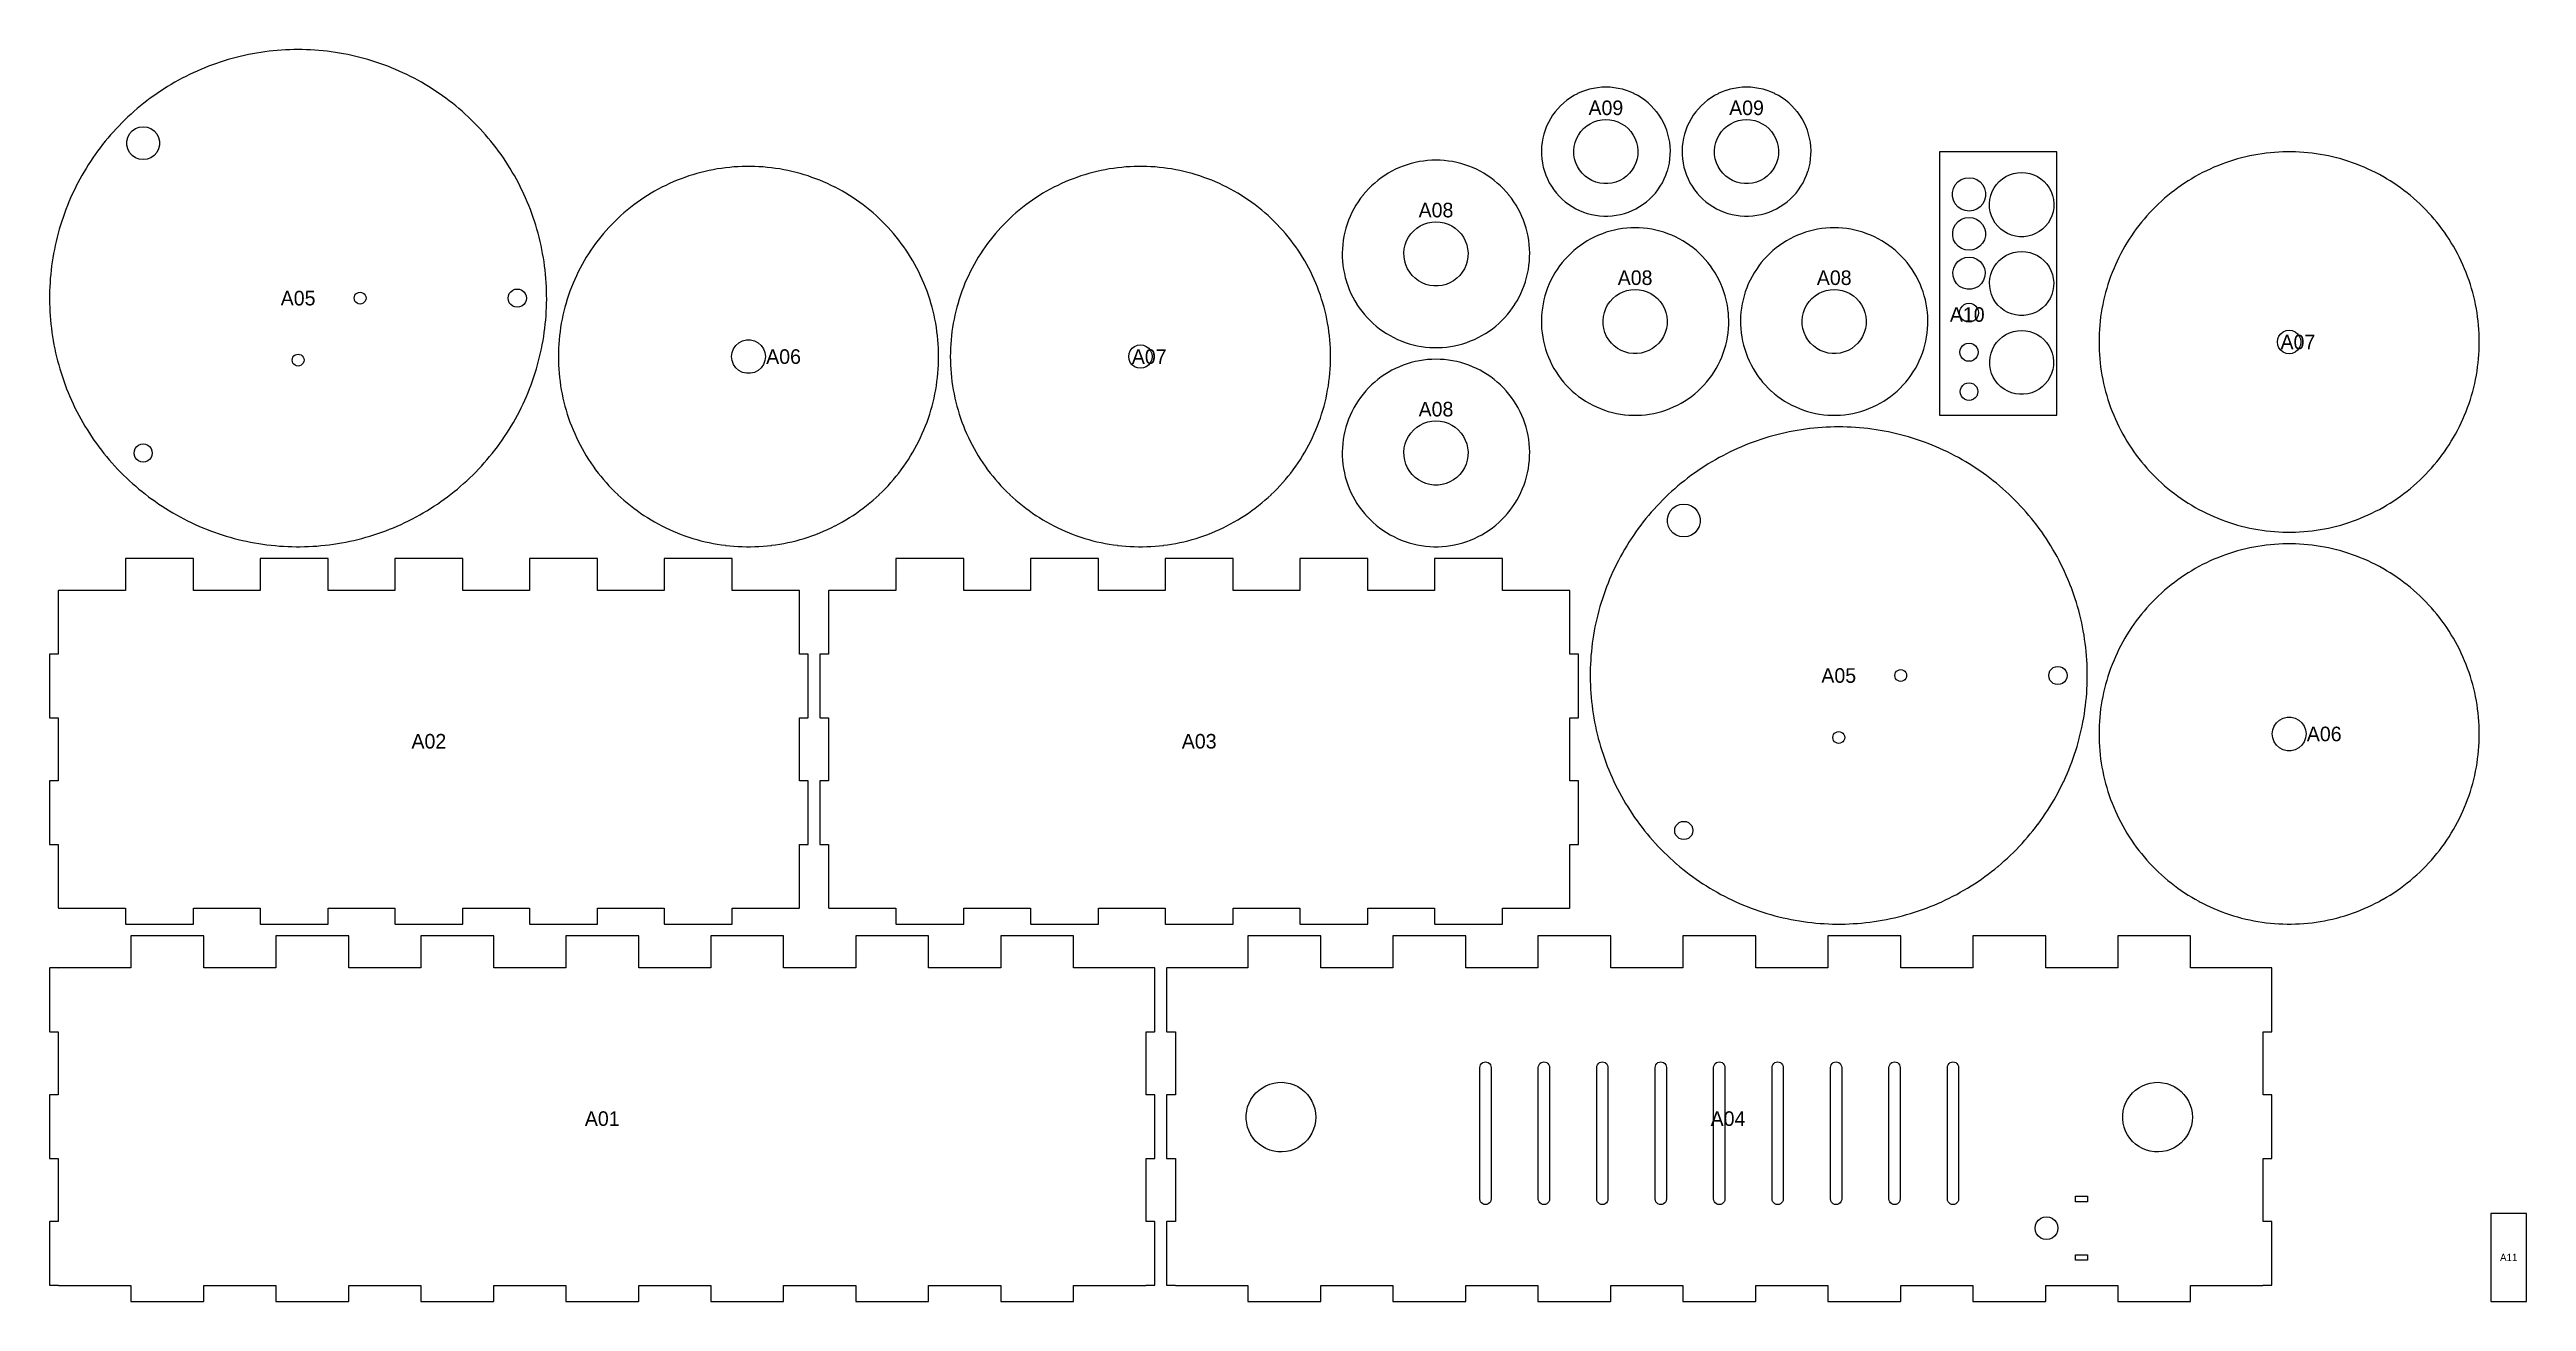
# Model space of a CAD drawing. Header units: millimetres. Extents: x 5 to 853, y 5 to 433.
import ezdxf
from ezdxf.enums import TextEntityAlignment as Align

# ---------------------------------------------------------------- set-up
doc = ezdxf.new("R2010")
doc.units = ezdxf.units.MM
doc.layers.add('CUT', color=1, linetype='CONTINUOUS')
doc.layers.add('ENGRAVE', color=7, linetype='CONTINUOUS')

msp = doc.modelspace()

# ---------------------------------------------------------------- texts
at = {"layer": 'ENGRAVE'}
for s, height, p in [('A09', 5, (537.667, 411.008)), ('A09', 5, (585.811, 411.008)), ('A08', 5, (479.521, 376.013)), ('A08', 5, (547.668, 352.868)), ('A08', 5, (615.814, 352.868)), ('A05', 5, (90.074, 345.874)), ('A10', 5, (661.355, 340.265)), ('A06', 5, (256.224, 325.871)), ('A07', 5, (381.373, 325.871)), ('A07', 5, (774.524, 330.863)), ('A08', 5, (479.521, 307.871)), ('A05', 5, (617.374, 216.724)), ('A02', 5, (134.825, 194.225)), ('A03', 5, (398.475, 194.225)), ('A06', 5, (783.524, 196.721)), ('A01', 5, (194.157, 65.075)), ('A04', 5, (579.47, 65.075)), ('A11', 2.5, (846.673, 18.825))]:
    msp.add_text(s, height=height, dxfattribs=at).set_placement(p, align=Align.CENTER)

# ---------------------------------------------------------------- linework, layer by layer
at = {"layer": 'CUT'}
for points in [[(90.075, 433.447), (90.074, 433.447), (88.65, 433.435), (88.648, 433.435), (87.225, 433.399), (87.223, 433.399), (85.8, 433.34), (85.799, 433.34), (84.377, 433.256), (84.376, 433.256), (82.956, 433.149), (82.955, 433.149), (81.537, 433.018), (81.535, 433.017), (80.12, 432.863), (80.118, 432.862), (78.705, 432.684), (78.704, 432.684), (77.294, 432.482), (77.293, 432.481), (75.887, 432.256), (75.886, 432.256), (74.484, 432.006), (74.482, 432.006), (73.085, 431.733), (73.083, 431.733), (71.69, 431.437), (71.689, 431.437), (70.301, 431.117), (70.3, 431.117), (68.918, 430.774), (68.916, 430.774), (67.54, 430.408), (67.539, 430.408), (66.169, 430.019), (66.167, 430.019), (64.804, 429.607), (64.803, 429.607), (63.447, 429.173), (63.445, 429.172), (62.097, 428.715), (62.095, 428.715), (60.754, 428.235), (60.753, 428.235), (59.42, 427.733), (59.419, 427.732), (58.095, 427.208), (58.094, 427.207), (56.779, 426.661), (56.778, 426.66), (55.472, 426.092), (55.471, 426.092), (54.174, 425.501), (54.173, 425.501), (52.887, 424.889), (52.886, 424.889), (51.61, 424.255), (51.609, 424.255), (50.344, 423.6), (50.343, 423.6), (49.09, 422.924), (49.089, 422.924), (47.846, 422.227), (47.845, 422.226), (46.615, 421.509), (46.614, 421.508), (45.396, 420.771), (45.394, 420.77), (44.189, 420.012), (44.188, 420.011), (42.995, 419.233), (42.994, 419.232), (41.814, 418.434), (41.813, 418.434), (40.647, 417.616), (40.646, 417.615), (39.494, 416.778), (39.493, 416.777), (38.355, 415.921), (38.354, 415.92), (37.231, 415.045), (37.23, 415.044), (36.121, 414.15), (36.12, 414.15), (35.026, 413.237), (35.025, 413.236), (33.947, 412.306), (33.946, 412.305), (32.884, 411.356), (32.883, 411.356), (31.837, 410.389), (31.836, 410.389), (30.806, 409.405), (30.805, 409.404), (29.792, 408.403), (29.791, 408.403), (28.794, 407.385), (28.794, 407.384), (27.814, 406.35), (27.813, 406.349), (26.852, 405.299), (26.851, 405.298), (25.907, 404.232), (25.906, 404.231), (24.98, 403.149), (24.979, 403.148), (24.071, 402.05), (24.07, 402.049), (23.181, 400.937), (23.18, 400.936), (22.31, 399.809), (22.309, 399.808), (21.458, 398.666), (21.457, 398.665), (20.625, 397.51), (20.624, 397.509), (19.811, 396.339), (19.81, 396.338), (19.017, 395.155), (19.017, 395.154), (18.243, 393.958), (18.243, 393.957), (17.49, 392.748), (17.489, 392.747), (16.756, 391.526), (16.756, 391.525), (16.044, 390.291), (16.043, 390.29), (15.352, 389.045), (15.351, 389.044), (14.681, 387.787), (14.68, 387.786), (14.031, 386.519), (14.03, 386.518), (13.403, 385.239), (13.402, 385.238), (12.796, 383.95), (12.795, 383.948), (12.21, 382.65), (12.21, 382.649), (11.647, 381.34), (11.647, 381.339), (11.106, 380.022), (11.105, 380.021), (10.586, 378.694), (10.586, 378.693), (10.09, 377.358), (10.089, 377.357), (9.615, 376.014), (9.615, 376.013), (9.163, 374.662), (9.163, 374.661), (8.734, 373.303), (8.734, 373.302), (8.328, 371.937), (8.328, 371.935), (7.945, 370.564), (7.944, 370.563), (7.584, 369.185), (7.584, 369.183), (7.247, 367.8), (7.247, 367.798), (6.933, 366.409), (6.933, 366.408), (6.643, 365.014), (6.643, 365.012), (6.376, 363.613), (6.375, 363.612), (6.132, 362.209), (6.132, 362.208), (5.912, 360.801), (5.912, 360.799), (5.716, 359.389), (5.715, 359.388), (5.543, 357.974), (5.543, 357.973), (5.394, 356.556), (5.394, 356.555), (5.269, 355.136), (5.269, 355.135), (5.167, 353.715), (5.167, 353.713), (5.09, 352.291), (5.09, 352.29), (5.036, 350.867), (5.036, 350.866), (5.006, 349.442), (5.006, 349.44), (5, 348.016), (5, 348.015), (5.018, 346.591), (5.018, 346.59), (5.06, 345.166), (5.06, 345.165), (5.125, 343.742), (5.125, 343.741), (5.215, 342.32), (5.215, 342.318), (5.328, 340.899), (5.328, 340.897), (5.465, 339.48), (5.465, 339.479), (5.626, 338.064), (5.626, 338.062), (5.811, 336.65), (5.811, 336.649), (6.019, 335.24), (6.019, 335.239), (6.251, 333.834), (6.251, 333.832), (6.506, 332.431), (6.506, 332.43), (6.785, 331.033), (6.785, 331.032), (7.087, 329.64), (7.087, 329.639), (7.413, 328.252), (7.413, 328.251), (7.761, 326.87), (7.762, 326.869), (8.133, 325.494), (8.133, 325.493), (8.528, 324.125), (8.528, 324.123), (8.946, 322.762), (8.946, 322.761), (9.386, 321.406), (9.386, 321.405), (9.849, 320.058), (9.85, 320.057), (10.335, 318.718), (10.335, 318.717), (10.843, 317.386), (10.843, 317.385), (11.373, 316.063), (11.374, 316.062), (11.925, 314.749), (11.926, 314.748), (12.5, 313.444), (12.5, 313.443), (13.096, 312.149), (13.096, 312.148), (13.714, 310.865), (13.714, 310.864), (14.353, 309.591), (14.353, 309.59), (15.013, 308.327), (15.014, 308.326), (15.694, 307.075), (15.695, 307.074), (16.397, 305.835), (16.397, 305.834), (17.12, 304.607), (17.12, 304.606), (17.863, 303.39), (17.864, 303.389), (18.627, 302.187), (18.628, 302.186), (19.411, 300.996), (19.412, 300.995), (20.215, 299.819), (20.215, 299.818), (21.038, 298.655), (21.039, 298.654), (21.881, 297.506), (21.881, 297.505), (22.742, 296.37), (22.743, 296.369), (23.623, 295.25), (23.624, 295.249), (24.522, 294.144), (24.523, 294.143), (25.44, 293.053), (25.441, 293.052), (26.376, 291.978), (26.377, 291.977), (27.33, 290.919), (27.331, 290.918), (28.301, 289.875), (28.302, 289.874), (29.29, 288.849), (29.291, 288.848), (30.296, 287.839), (30.297, 287.838), (31.318, 286.846), (31.319, 286.845), (32.358, 285.87), (32.358, 285.869), (33.413, 284.911), (33.414, 284.911), (34.484, 283.971), (34.485, 283.97), (35.571, 283.049), (35.572, 283.048), (36.673, 282.145), (36.674, 282.144), (37.79, 281.259), (37.791, 281.259), (38.922, 280.393), (38.923, 280.392), (40.068, 279.545), (40.069, 279.545), (41.228, 278.717), (41.229, 278.716), (42.402, 277.908), (42.403, 277.908), (43.589, 277.12), (43.59, 277.119), (44.79, 276.351), (44.791, 276.35), (46.003, 275.602), (46.004, 275.602), (47.228, 274.874), (47.229, 274.873), (48.465, 274.167), (48.466, 274.166), (49.715, 273.48), (49.716, 273.479), (50.975, 272.814), (50.976, 272.814), (52.246, 272.17), (52.247, 272.169), (53.528, 271.547), (53.53, 271.546), (54.821, 270.945), (54.822, 270.944), (56.123, 270.365), (56.124, 270.365), (57.435, 269.807), (57.436, 269.807), (58.755, 269.272), (58.757, 269.271), (60.085, 268.758), (60.086, 268.757), (61.423, 268.267), (61.424, 268.266), (62.769, 267.798), (62.771, 267.797), (64.123, 267.352), (64.124, 267.351), (65.484, 266.928), (65.485, 266.928), (66.852, 266.528), (66.853, 266.527), (68.227, 266.15), (68.228, 266.15), (69.607, 265.796), (69.609, 265.795), (70.994, 265.464), (70.995, 265.464), (72.386, 265.156), (72.387, 265.156), (73.782, 264.872), (73.783, 264.871), (75.184, 264.61), (75.185, 264.61), (76.589, 264.373), (76.59, 264.372), (77.998, 264.158), (78, 264.158), (79.411, 263.968), (79.412, 263.968), (80.827, 263.801), (80.828, 263.801), (82.245, 263.658), (82.246, 263.658), (83.665, 263.539), (83.666, 263.539), (85.087, 263.443), (85.089, 263.443), (86.511, 263.372), (86.512, 263.372), (87.936, 263.324), (87.937, 263.324), (89.361, 263.3), (89.362, 263.3), (90.786, 263.3), (90.788, 263.3), (92.212, 263.324), (92.213, 263.324), (93.636, 263.372), (93.637, 263.372), (95.06, 263.443), (95.061, 263.443), (96.482, 263.539), (96.483, 263.539), (97.902, 263.658), (97.904, 263.658), (99.321, 263.801), (99.322, 263.801), (100.736, 263.968), (100.738, 263.968), (102.149, 264.158), (102.15, 264.158), (103.558, 264.372), (103.559, 264.373), (104.964, 264.61), (104.965, 264.61), (106.365, 264.871), (106.366, 264.872), (107.762, 265.156), (107.763, 265.156), (109.153, 265.464), (109.155, 265.464), (110.54, 265.795), (110.541, 265.796), (111.921, 266.15), (111.922, 266.15), (113.295, 266.527), (113.296, 266.528), (114.663, 266.928), (114.664, 266.928), (116.024, 267.351), (116.025, 267.352), (117.378, 267.797), (117.379, 267.798), (118.724, 268.266), (118.725, 268.267), (120.062, 268.757), (120.063, 268.758), (121.392, 269.271), (121.393, 269.272), (122.713, 269.807), (122.714, 269.807), (124.024, 270.365), (124.026, 270.365), (125.327, 270.944), (125.328, 270.945), (126.619, 271.546), (126.62, 271.547), (127.901, 272.169), (127.902, 272.17), (129.172, 272.814), (129.174, 272.814), (130.433, 273.479), (130.434, 273.48), (131.682, 274.166), (131.683, 274.167), (132.919, 274.873), (132.921, 274.874), (134.145, 275.602), (134.146, 275.602), (135.358, 276.35), (135.359, 276.351), (136.558, 277.119), (136.559, 277.12), (137.746, 277.908), (137.747, 277.908), (138.919, 278.716), (138.92, 278.717), (140.08, 279.545), (140.081, 279.545), (141.226, 280.392), (141.227, 280.393), (142.357, 281.259), (142.358, 281.259), (143.475, 282.144), (143.476, 282.145), (144.577, 283.048), (144.578, 283.049), (145.664, 283.97), (145.664, 283.971), (146.735, 284.911), (146.736, 284.911), (147.79, 285.869), (147.791, 285.87), (148.829, 286.845), (148.83, 286.846), (149.852, 287.838), (149.853, 287.839), (150.858, 288.848), (150.858, 288.849), (151.846, 289.874), (151.847, 289.875), (152.818, 290.918), (152.819, 290.919), (153.772, 291.977), (153.772, 291.978), (154.707, 293.052), (154.708, 293.053), (155.625, 294.143), (155.626, 294.144), (156.525, 295.249), (156.525, 295.25), (157.405, 296.369), (157.406, 296.37), (158.267, 297.505), (158.268, 297.506), (159.11, 298.654), (159.111, 298.655), (159.933, 299.818), (159.934, 299.819), (160.737, 300.995), (160.738, 300.996), (161.521, 302.186), (161.521, 302.187), (162.284, 303.389), (162.285, 303.39), (163.028, 304.606), (163.029, 304.607), (163.751, 305.834), (163.752, 305.835), (164.453, 307.074), (164.454, 307.075), (165.135, 308.326), (165.135, 308.327), (165.795, 309.59), (165.796, 309.591), (166.434, 310.864), (166.435, 310.865), (167.052, 312.148), (167.053, 312.149), (167.648, 313.443), (167.649, 313.444), (168.223, 314.748), (168.223, 314.749), (168.775, 316.062), (168.775, 316.063), (169.305, 317.385), (169.306, 317.386), (169.813, 318.717), (169.814, 318.718), (170.299, 320.057), (170.299, 320.058), (170.762, 321.405), (170.763, 321.406), (171.203, 322.761), (171.203, 322.762), (171.62, 324.123), (171.621, 324.125), (172.015, 325.493), (172.015, 325.494), (172.387, 326.869), (172.387, 326.87), (172.736, 328.251), (172.736, 328.252), (173.061, 329.639), (173.061, 329.64), (173.363, 331.032), (173.364, 331.033), (173.642, 332.43), (173.642, 332.431), (173.898, 333.832), (173.898, 333.834), (174.129, 335.239), (174.13, 335.24), (174.338, 336.649), (174.338, 336.65), (174.522, 338.062), (174.522, 338.064), (174.683, 339.479), (174.683, 339.48), (174.82, 340.897), (174.82, 340.899), (174.934, 342.318), (174.934, 342.32), (175.023, 343.741), (175.023, 343.742), (175.089, 345.165), (175.089, 345.166), (175.131, 346.59), (175.131, 346.591), (175.149, 348.015), (175.149, 348.016), (175.143, 349.44), (175.143, 349.442), (175.113, 350.866), (175.113, 350.867), (175.059, 352.29), (175.059, 352.291), (174.981, 353.713), (174.981, 353.715), (174.88, 355.135), (174.88, 355.136), (174.755, 356.555), (174.755, 356.556), (174.606, 357.973), (174.606, 357.974), (174.433, 359.388), (174.433, 359.389), (174.237, 360.799), (174.237, 360.801), (174.017, 362.208), (174.016, 362.209), (173.773, 363.612), (173.773, 363.613), (173.506, 365.012), (173.506, 365.014), (173.215, 366.408), (173.215, 366.409), (172.902, 367.798), (172.901, 367.8), (172.565, 369.183), (172.564, 369.185), (172.204, 370.563), (172.204, 370.564), (171.821, 371.935), (171.821, 371.937), (171.415, 373.302), (171.414, 373.303), (170.986, 374.661), (170.985, 374.662), (170.534, 376.013), (170.533, 376.014), (170.059, 377.357), (170.059, 377.358), (169.563, 378.693), (169.562, 378.694), (169.043, 380.021), (169.043, 380.022), (168.502, 381.339), (168.502, 381.34), (167.939, 382.649), (167.938, 382.65), (167.353, 383.948), (167.353, 383.95), (166.747, 385.238), (166.746, 385.239), (166.118, 386.518), (166.118, 386.519), (165.468, 387.786), (165.468, 387.787), (164.797, 389.044), (164.797, 389.045), (164.105, 390.29), (164.105, 390.291), (163.393, 391.525), (163.392, 391.526), (162.659, 392.747), (162.659, 392.748), (161.906, 393.957), (161.905, 393.958), (161.132, 395.154), (161.131, 395.155), (160.338, 396.338), (160.337, 396.339), (159.525, 397.509), (159.524, 397.51), (158.692, 398.665), (158.691, 398.666), (157.839, 399.808), (157.839, 399.809), (156.968, 400.936), (156.967, 400.937), (156.078, 402.049), (156.077, 402.05), (155.169, 403.148), (155.169, 403.149), (154.243, 404.231), (154.242, 404.232), (153.298, 405.298), (153.297, 405.299), (152.335, 406.349), (152.334, 406.35), (151.355, 407.384), (151.354, 407.385), (150.358, 408.403), (150.357, 408.403), (149.343, 409.404), (149.343, 409.405), (148.313, 410.389), (148.312, 410.389), (147.265, 411.356), (147.264, 411.356), (146.202, 412.305), (146.201, 412.306), (145.123, 413.236), (145.122, 413.237), (144.029, 414.15), (144.028, 414.15), (142.919, 415.044), (142.918, 415.045), (141.794, 415.92), (141.793, 415.921), (140.655, 416.777), (140.654, 416.778), (139.502, 417.615), (139.501, 417.616), (138.335, 418.434), (138.334, 418.434), (137.155, 419.232), (137.154, 419.233), (135.961, 420.011), (135.96, 420.012), (134.754, 420.77), (134.753, 420.771), (133.535, 421.508), (133.534, 421.509), (132.303, 422.226), (132.302, 422.227), (131.06, 422.924), (131.059, 422.924), (129.805, 423.6), (129.804, 423.6), (128.539, 424.255), (128.538, 424.255), (127.262, 424.889), (127.261, 424.889), (125.975, 425.501), (125.974, 425.501), (124.678, 426.092), (124.677, 426.092), (123.371, 426.66), (123.37, 426.661), (122.055, 427.207), (122.053, 427.208), (120.729, 427.732), (120.728, 427.733), (119.395, 428.235), (119.394, 428.235), (118.053, 428.715), (118.052, 428.715), (116.703, 429.172), (116.702, 429.173), (115.346, 429.607), (115.344, 429.607), (113.981, 430.019), (113.98, 430.019), (112.61, 430.408), (112.609, 430.408), (111.232, 430.774), (111.231, 430.774), (109.849, 431.117), (109.847, 431.117), (108.459, 431.437), (108.458, 431.437), (107.065, 431.733), (107.064, 431.733), (105.666, 432.006), (105.665, 432.006), (104.263, 432.256), (104.261, 432.256), (102.855, 432.481), (102.854, 432.482), (101.444, 432.684), (101.443, 432.684), (100.03, 432.862), (100.029, 432.863), (98.613, 433.017), (98.612, 433.018), (97.194, 433.149), (97.193, 433.149), (95.772, 433.256), (95.771, 433.256), (94.349, 433.34), (94.348, 433.34), (92.925, 433.399), (92.924, 433.399), (91.5, 433.435), (91.499, 433.435)], [(537.669, 420.577), (537.664, 420.577), (536.24, 420.531), (536.235, 420.531), (534.817, 420.393), (534.812, 420.392), (533.406, 420.162), (533.401, 420.162), (532.013, 419.841), (532.008, 419.84), (530.644, 419.431), (530.639, 419.429), (529.304, 418.932), (529.299, 418.93), (527.999, 418.348), (527.995, 418.346), (526.735, 417.68), (526.73, 417.678), (525.516, 416.933), (525.512, 416.93), (524.349, 416.107), (524.345, 416.105), (523.237, 415.209), (523.233, 415.205), (522.186, 414.239), (522.182, 414.236), (521.2, 413.204), (521.196, 413.201), (520.283, 412.108), (520.28, 412.104), (519.438, 410.954), (519.436, 410.95), (518.671, 409.748), (518.668, 409.744), (517.983, 408.495), (517.98, 408.49), (517.377, 407.2), (517.375, 407.195), (516.857, 405.868), (516.855, 405.863), (516.424, 404.505), (516.422, 404.501), (516.08, 403.118), (516.079, 403.113), (515.826, 401.711), (515.825, 401.706), (515.664, 400.29), (515.664, 400.286), (515.595, 398.862), (515.595, 398.858), (515.618, 397.433), (515.618, 397.428), (515.733, 396.008), (515.734, 396.003), (515.941, 394.593), (515.941, 394.589), (516.239, 393.195), (516.24, 393.191), (516.628, 391.819), (516.629, 391.815), (517.104, 390.472), (517.106, 390.467), (517.667, 389.157), (517.669, 389.153), (518.314, 387.882), (518.316, 387.878), (519.042, 386.652), (519.045, 386.648), (519.848, 385.471), (519.851, 385.467), (520.729, 384.345), (520.732, 384.342), (521.681, 383.279), (521.684, 383.275), (522.7, 382.276), (522.704, 382.273), (523.782, 381.341), (523.786, 381.338), (524.922, 380.478), (524.926, 380.476), (526.115, 379.691), (526.119, 379.689), (527.357, 378.983), (527.361, 378.981), (528.642, 378.356), (528.647, 378.354), (529.965, 377.815), (529.97, 377.813), (531.32, 377.359), (531.325, 377.358), (532.702, 376.993), (532.707, 376.992), (534.105, 376.717), (534.11, 376.716), (535.523, 376.532), (535.528, 376.531), (536.949, 376.439), (536.954, 376.439), (538.379, 376.439), (538.384, 376.439), (539.806, 376.531), (539.811, 376.532), (541.223, 376.716), (541.228, 376.717), (542.626, 376.992), (542.631, 376.993), (544.008, 377.358), (544.013, 377.359), (545.364, 377.813), (545.368, 377.815), (546.687, 378.354), (546.691, 378.356), (547.972, 378.981), (547.976, 378.983), (549.214, 379.689), (549.218, 379.691), (550.408, 380.476), (550.411, 380.478), (551.548, 381.338), (551.551, 381.341), (552.63, 382.273), (552.633, 382.276), (553.649, 383.275), (553.652, 383.279), (554.601, 384.342), (554.604, 384.345), (555.482, 385.467), (555.485, 385.471), (556.288, 386.648), (556.291, 386.652), (557.017, 387.878), (557.019, 387.882), (557.664, 389.153), (557.666, 389.157), (558.227, 390.467), (558.229, 390.472), (558.704, 391.815), (558.706, 391.819), (559.093, 393.191), (559.094, 393.195), (559.392, 394.589), (559.393, 394.593), (559.6, 396.003), (559.6, 396.008), (559.715, 397.428), (559.716, 397.433), (559.739, 398.858), (559.739, 398.862), (559.669, 400.286), (559.669, 400.29), (559.508, 401.706), (559.507, 401.711), (559.255, 403.113), (559.254, 403.118), (558.911, 404.501), (558.91, 404.505), (558.478, 405.863), (558.477, 405.868), (557.958, 407.195), (557.956, 407.2), (557.353, 408.49), (557.351, 408.495), (556.665, 409.744), (556.663, 409.748), (555.898, 410.95), (555.895, 410.954), (555.054, 412.104), (555.051, 412.108), (554.137, 413.201), (554.134, 413.204), (553.151, 414.236), (553.147, 414.239), (552.1, 415.205), (552.096, 415.209), (550.988, 416.105), (550.985, 416.107), (549.821, 416.93), (549.817, 416.933), (548.603, 417.678), (548.599, 417.68), (547.339, 418.346), (547.334, 418.348), (546.034, 418.93), (546.029, 418.932), (544.694, 419.429), (544.69, 419.431), (543.325, 419.84), (543.32, 419.841), (541.932, 420.162), (541.927, 420.162), (540.521, 420.392), (540.516, 420.393), (539.098, 420.531), (539.093, 420.531)], [(585.813, 420.577), (585.808, 420.577), (584.384, 420.531), (584.379, 420.531), (582.961, 420.393), (582.957, 420.392), (581.55, 420.162), (581.546, 420.162), (580.157, 419.841), (580.153, 419.84), (578.788, 419.431), (578.783, 419.429), (577.448, 418.932), (577.443, 418.93), (576.143, 418.348), (576.139, 418.346), (574.879, 417.68), (574.875, 417.678), (573.66, 416.933), (573.656, 416.93), (572.493, 416.107), (572.489, 416.105), (571.381, 415.209), (571.378, 415.205), (570.33, 414.239), (570.327, 414.236), (569.344, 413.204), (569.341, 413.201), (568.427, 412.108), (568.424, 412.104), (567.583, 410.954), (567.58, 410.95), (566.815, 409.748), (566.812, 409.744), (566.127, 408.495), (566.125, 408.49), (565.521, 407.2), (565.519, 407.195), (565.001, 405.868), (564.999, 405.863), (564.568, 404.505), (564.566, 404.501), (564.224, 403.118), (564.223, 403.113), (563.97, 401.711), (563.97, 401.706), (563.808, 400.29), (563.808, 400.286), (563.739, 398.862), (563.739, 398.858), (563.762, 397.433), (563.762, 397.428), (563.877, 396.008), (563.878, 396.003), (564.085, 394.593), (564.086, 394.589), (564.383, 393.195), (564.385, 393.191), (564.772, 391.819), (564.773, 391.815), (565.249, 390.472), (565.25, 390.467), (565.811, 389.157), (565.814, 389.153), (566.458, 387.882), (566.461, 387.878), (567.186, 386.652), (567.189, 386.648), (567.992, 385.471), (567.995, 385.467), (568.873, 384.345), (568.876, 384.342), (569.825, 383.279), (569.829, 383.275), (570.844, 382.276), (570.848, 382.273), (571.926, 381.341), (571.93, 381.338), (573.066, 380.478), (573.07, 380.476), (574.259, 379.691), (574.264, 379.689), (575.501, 378.983), (575.506, 378.981), (576.786, 378.356), (576.791, 378.354), (578.109, 377.815), (578.114, 377.813), (579.465, 377.359), (579.469, 377.358), (580.847, 376.993), (580.851, 376.992), (582.249, 376.717), (582.254, 376.716), (583.667, 376.532), (583.672, 376.531), (585.094, 376.439), (585.098, 376.439), (586.523, 376.439), (586.528, 376.439), (587.95, 376.531), (587.955, 376.532), (589.368, 376.716), (589.372, 376.717), (590.77, 376.992), (590.775, 376.993), (592.152, 377.358), (592.157, 377.359), (593.508, 377.813), (593.512, 377.815), (594.831, 378.354), (594.835, 378.356), (596.116, 378.981), (596.12, 378.983), (597.358, 379.689), (597.362, 379.691), (598.552, 380.476), (598.556, 380.478), (599.692, 381.338), (599.696, 381.341), (600.774, 382.273), (600.777, 382.276), (601.793, 383.275), (601.796, 383.279), (602.745, 384.342), (602.748, 384.345), (603.626, 385.467), (603.629, 385.471), (604.433, 386.648), (604.435, 386.652), (605.161, 387.878), (605.163, 387.882), (605.808, 389.153), (605.81, 389.157), (606.371, 390.467), (606.373, 390.472), (606.848, 391.815), (606.85, 391.819), (607.237, 393.191), (607.238, 393.195), (607.536, 394.589), (607.537, 394.593), (607.744, 396.003), (607.744, 396.008), (607.86, 397.428), (607.86, 397.433), (607.883, 398.858), (607.883, 398.862), (607.814, 400.286), (607.813, 400.29), (607.652, 401.706), (607.651, 401.711), (607.399, 403.113), (607.398, 403.118), (607.055, 404.501), (607.054, 404.505), (606.622, 405.863), (606.621, 405.868), (606.102, 407.195), (606.1, 407.2), (605.497, 408.49), (605.495, 408.495), (604.809, 409.744), (604.807, 409.748), (604.042, 410.95), (604.039, 410.954), (603.198, 412.104), (603.195, 412.108), (602.281, 413.201), (602.278, 413.204), (601.295, 414.236), (601.292, 414.239), (600.244, 415.205), (600.24, 415.209), (599.133, 416.105), (599.129, 416.107), (597.965, 416.93), (597.961, 416.933), (596.747, 417.678), (596.743, 417.68), (595.483, 418.346), (595.479, 418.348), (594.178, 418.93), (594.174, 418.932), (592.838, 419.429), (592.834, 419.431), (591.469, 419.84), (591.464, 419.841), (590.076, 420.162), (590.071, 420.162), (588.665, 420.392), (588.66, 420.393), (587.242, 420.531), (587.237, 420.531)], [(38.387, 406.866), (39.655, 406.385), (40.771, 405.615), (41.67, 404.6), (42.3, 403.399), (42.625, 402.083), (42.625, 400.727), (42.3, 399.411), (41.67, 398.21), (40.771, 397.195), (39.655, 396.425), (38.387, 395.944), (37.041, 395.781), (35.695, 395.944), (34.427, 396.425), (33.312, 397.195), (32.412, 398.21), (31.782, 399.411), (31.458, 400.727), (31.458, 402.083), (31.782, 403.399), (32.412, 404.6), (33.312, 405.615), (34.427, 406.385), (35.695, 406.866), (37.041, 407.029)], [(539.07, 409.387), (540.45, 409.118), (541.785, 408.675), (543.052, 408.065), (544.231, 407.298), (545.302, 406.386), (546.247, 405.345), (547.052, 404.192), (547.702, 402.945), (548.188, 401.625), (548.501, 400.254), (548.636, 398.854), (548.591, 397.449), (548.366, 396.06), (547.966, 394.712), (547.397, 393.426), (546.668, 392.224), (545.791, 391.124), (544.781, 390.146), (543.654, 389.305), (542.428, 388.615), (541.125, 388.087), (539.765, 387.73), (538.37, 387.55), (536.963, 387.55), (535.569, 387.73), (534.208, 388.087), (532.905, 388.615), (531.679, 389.305), (530.552, 390.146), (529.542, 391.124), (528.665, 392.224), (527.936, 393.426), (527.367, 394.712), (526.967, 396.06), (526.742, 397.449), (526.697, 398.854), (526.832, 400.254), (527.145, 401.625), (527.631, 402.945), (528.282, 404.192), (529.086, 405.345), (530.032, 406.386), (531.102, 407.298), (532.281, 408.065), (533.548, 408.675), (534.883, 409.118), (536.263, 409.387), (537.667, 409.477)], [(587.214, 409.387), (588.595, 409.118), (589.929, 408.675), (591.196, 408.065), (592.375, 407.298), (593.446, 406.386), (594.391, 405.345), (595.196, 404.192), (595.846, 402.945), (596.332, 401.625), (596.645, 400.254), (596.78, 398.854), (596.735, 397.449), (596.511, 396.06), (596.11, 394.712), (595.541, 393.426), (594.812, 392.224), (593.935, 391.124), (592.925, 390.146), (591.798, 389.305), (590.573, 388.615), (589.269, 388.087), (587.909, 387.73), (586.514, 387.55), (585.108, 387.55), (583.713, 387.73), (582.353, 388.087), (581.049, 388.615), (579.824, 389.305), (578.697, 390.146), (577.686, 391.124), (576.81, 392.224), (576.081, 393.426), (575.511, 394.712), (575.111, 396.06), (574.887, 397.449), (574.842, 398.854), (574.977, 400.254), (575.29, 401.625), (575.775, 402.945), (576.426, 404.192), (577.23, 405.345), (578.176, 406.386), (579.247, 407.298), (580.425, 408.065), (581.692, 408.675), (583.027, 409.118), (584.407, 409.387), (585.811, 409.477)], [(691.962, 308.297), (692.015, 308.319), (692.037, 308.372), (692.037, 398.372), (692.015, 398.425), (691.962, 398.447), (651.962, 398.447), (651.909, 398.425), (651.887, 398.372), (651.887, 308.372), (651.909, 308.319), (651.962, 308.297)], [(309.298, 328.37), (309.298, 328.372), (309.283, 329.8), (309.283, 329.801), (309.236, 331.229), (309.236, 331.23), (309.157, 332.656), (309.157, 332.658), (309.047, 334.081), (309.047, 334.083), (308.906, 335.504), (308.906, 335.506), (308.734, 336.923), (308.734, 336.925), (308.531, 338.338), (308.53, 338.34), (308.296, 339.749), (308.296, 339.75), (308.031, 341.153), (308.03, 341.155), (307.735, 342.552), (307.734, 342.554), (307.408, 343.944), (307.407, 343.945), (307.05, 345.328), (307.05, 345.33), (306.663, 346.704), (306.662, 346.706), (306.245, 348.071), (306.244, 348.073), (305.797, 349.429), (305.797, 349.43), (305.32, 350.776), (305.319, 350.778), (304.813, 352.113), (304.812, 352.115), (304.277, 353.438), (304.276, 353.44), (303.712, 354.752), (303.711, 354.753), (303.118, 356.052), (303.117, 356.054), (302.495, 357.339), (302.495, 357.341), (301.845, 358.612), (301.844, 358.614), (301.167, 359.871), (301.166, 359.872), (300.461, 361.114), (300.46, 361.115), (299.728, 362.341), (299.727, 362.343), (298.969, 363.553), (298.968, 363.554), (298.182, 364.747), (298.182, 364.748), (297.37, 365.923), (297.369, 365.925), (296.533, 367.082), (296.532, 367.083), (295.67, 368.221), (295.669, 368.223), (294.782, 369.342), (294.781, 369.343), (293.87, 370.443), (293.869, 370.444), (292.933, 371.523), (292.932, 371.524), (291.974, 372.583), (291.973, 372.584), (290.991, 373.621), (290.99, 373.622), (289.986, 374.638), (289.984, 374.639), (288.958, 375.632), (288.957, 375.633), (287.909, 376.603), (287.908, 376.604), (286.839, 377.551), (286.838, 377.552), (285.749, 378.475), (285.747, 378.476), (284.638, 379.375), (284.637, 379.376), (283.508, 380.251), (283.506, 380.252), (282.359, 381.101), (282.357, 381.102), (281.191, 381.926), (281.19, 381.927), (280.006, 382.725), (280.004, 382.726), (278.803, 383.498), (278.802, 383.499), (277.584, 384.245), (277.582, 384.246), (276.348, 384.964), (276.347, 384.965), (275.097, 385.656), (275.096, 385.657), (273.831, 386.32), (273.83, 386.321), (272.551, 386.957), (272.55, 386.958), (271.257, 387.565), (271.256, 387.566), (269.951, 388.145), (269.949, 388.145), (268.631, 388.695), (268.63, 388.696), (267.3, 389.217), (267.299, 389.218), (265.958, 389.709), (265.956, 389.71), (264.605, 390.172), (264.604, 390.172), (263.243, 390.605), (263.241, 390.605), (261.871, 391.007), (261.869, 391.008), (260.491, 391.38), (260.489, 391.38), (259.103, 391.722), (259.101, 391.723), (257.708, 392.034), (257.706, 392.034), (256.306, 392.315), (256.304, 392.315), (254.898, 392.565), (254.897, 392.565), (253.485, 392.784), (253.484, 392.784), (252.068, 392.972), (252.067, 392.972), (250.647, 393.128), (250.646, 393.128), (249.223, 393.254), (249.222, 393.254), (247.797, 393.348), (247.795, 393.348), (246.368, 393.411), (246.367, 393.411), (244.939, 393.442), (244.937, 393.442), (243.51, 393.442), (243.508, 393.442), (242.08, 393.411), (242.079, 393.411), (240.652, 393.348), (240.65, 393.348), (239.225, 393.254), (239.224, 393.254), (237.801, 393.128), (237.8, 393.128), (236.38, 392.972), (236.379, 392.972), (234.963, 392.784), (234.962, 392.784), (233.55, 392.565), (233.549, 392.565), (232.143, 392.315), (232.141, 392.315), (230.741, 392.034), (230.739, 392.034), (229.346, 391.723), (229.344, 391.722), (227.958, 391.38), (227.956, 391.38), (226.578, 391.008), (226.576, 391.007), (225.206, 390.605), (225.204, 390.605), (223.843, 390.172), (223.842, 390.172), (222.491, 389.71), (222.489, 389.709), (221.148, 389.218), (221.147, 389.217), (219.817, 388.696), (219.816, 388.695), (218.498, 388.145), (218.496, 388.145), (217.191, 387.566), (217.19, 387.565), (215.897, 386.958), (215.896, 386.957), (214.617, 386.321), (214.616, 386.32), (213.351, 385.657), (213.35, 385.656), (212.1, 384.965), (212.099, 384.964), (210.865, 384.246), (210.863, 384.245), (209.645, 383.499), (209.644, 383.498), (208.443, 382.726), (208.441, 382.725), (207.257, 381.927), (207.256, 381.926), (206.09, 381.102), (206.088, 381.101), (204.941, 380.252), (204.939, 380.251), (203.81, 379.376), (203.809, 379.375), (202.7, 378.476), (202.698, 378.475), (201.609, 377.552), (201.608, 377.551), (200.539, 376.604), (200.538, 376.603), (199.49, 375.633), (199.489, 375.632), (198.463, 374.639), (198.461, 374.638), (197.457, 373.622), (197.456, 373.621), (196.474, 372.584), (196.473, 372.583), (195.515, 371.524), (195.514, 371.523), (194.579, 370.444), (194.577, 370.443), (193.666, 369.343), (193.665, 369.342), (192.778, 368.223), (192.777, 368.221), (191.915, 367.083), (191.914, 367.082), (191.078, 365.925), (191.077, 365.923), (190.265, 364.748), (190.265, 364.747), (189.479, 363.554), (189.478, 363.553), (188.72, 362.343), (188.719, 362.341), (187.987, 361.115), (187.986, 361.114), (187.281, 359.872), (187.28, 359.871), (186.603, 358.614), (186.602, 358.612), (185.952, 357.341), (185.952, 357.339), (185.33, 356.054), (185.329, 356.052), (184.736, 354.753), (184.736, 354.752), (184.171, 353.44), (184.17, 353.438), (183.635, 352.115), (183.634, 352.113), (183.128, 350.778), (183.127, 350.776), (182.65, 349.43), (182.65, 349.429), (182.203, 348.073), (182.202, 348.071), (181.785, 346.706), (181.784, 346.704), (181.397, 345.33), (181.397, 345.328), (181.04, 343.945), (181.039, 343.944), (180.713, 342.554), (180.712, 342.552), (180.417, 341.155), (180.416, 341.153), (180.151, 339.75), (180.151, 339.749), (179.917, 338.34), (179.916, 338.338), (179.713, 336.925), (179.713, 336.923), (179.541, 335.506), (179.541, 335.504), (179.4, 334.083), (179.4, 334.081), (179.29, 332.658), (179.29, 332.656), (179.211, 331.23), (179.211, 331.229), (179.164, 329.801), (179.164, 329.8), (179.149, 328.372), (179.149, 328.37), (179.164, 326.942), (179.164, 326.941), (179.211, 325.514), (179.211, 325.512), (179.29, 324.086), (179.29, 324.084), (179.4, 322.661), (179.4, 322.659), (179.541, 321.238), (179.541, 321.236), (179.713, 319.819), (179.713, 319.817), (179.916, 318.404), (179.917, 318.402), (180.151, 316.994), (180.151, 316.992), (180.416, 315.589), (180.417, 315.587), (180.712, 314.19), (180.713, 314.189), (181.039, 312.798), (181.04, 312.797), (181.397, 311.414), (181.397, 311.413), (181.784, 310.038), (181.785, 310.037), (182.202, 308.671), (182.203, 308.669), (182.65, 307.313), (182.65, 307.312), (183.127, 305.966), (183.128, 305.964), (183.634, 304.629), (183.635, 304.627), (184.17, 303.304), (184.171, 303.302), (184.736, 301.991), (184.736, 301.989), (185.329, 300.69), (185.33, 300.689), (185.952, 299.403), (185.952, 299.402), (186.602, 298.13), (186.603, 298.128), (187.28, 296.871), (187.281, 296.87), (187.986, 295.628), (187.987, 295.627), (188.719, 294.401), (188.72, 294.399), (189.478, 293.19), (189.479, 293.188), (190.265, 291.995), (190.265, 291.994), (191.077, 290.819), (191.078, 290.818), (191.914, 289.66), (191.915, 289.659), (192.777, 288.521), (192.778, 288.519), (193.665, 287.4), (193.666, 287.399), (194.577, 286.299), (194.579, 286.298), (195.514, 285.219), (195.515, 285.218), (196.473, 284.159), (196.474, 284.158), (197.456, 283.121), (197.457, 283.12), (198.461, 282.105), (198.463, 282.103), (199.489, 281.111), (199.49, 281.109), (200.538, 280.139), (200.539, 280.138), (201.608, 279.191), (201.609, 279.19), (202.698, 278.267), (202.7, 278.266), (203.809, 277.367), (203.81, 277.366), (204.939, 276.491), (204.941, 276.49), (206.088, 275.641), (206.09, 275.64), (207.256, 274.816), (207.257, 274.815), (208.441, 274.017), (208.443, 274.016), (209.644, 273.244), (209.645, 273.243), (210.863, 272.497), (210.865, 272.497), (212.099, 271.778), (212.1, 271.777), (213.35, 271.086), (213.351, 271.085), (214.616, 270.422), (214.617, 270.421), (215.896, 269.785), (215.897, 269.785), (217.19, 269.177), (217.191, 269.176), (218.496, 268.598), (218.498, 268.597), (219.816, 268.047), (219.817, 268.046), (221.147, 267.525), (221.148, 267.525), (222.489, 267.033), (222.491, 267.032), (223.842, 266.57), (223.843, 266.57), (225.204, 266.137), (225.206, 266.137), (226.576, 265.735), (226.578, 265.734), (227.956, 265.362), (227.958, 265.362), (229.344, 265.02), (229.346, 265.02), (230.739, 264.708), (230.741, 264.708), (232.141, 264.428), (232.143, 264.427), (233.549, 264.178), (233.55, 264.177), (234.962, 263.959), (234.963, 263.958), (236.379, 263.771), (236.38, 263.77), (237.8, 263.614), (237.801, 263.614), (239.224, 263.488), (239.225, 263.488), (240.65, 263.394), (240.652, 263.394), (242.079, 263.331), (242.08, 263.331), (243.508, 263.3), (243.51, 263.3), (244.937, 263.3), (244.939, 263.3), (246.367, 263.331), (246.368, 263.331), (247.795, 263.394), (247.797, 263.394), (249.222, 263.488), (249.223, 263.488), (250.646, 263.614), (250.647, 263.614), (252.067, 263.77), (252.068, 263.771), (253.484, 263.958), (253.485, 263.959), (254.897, 264.177), (254.898, 264.178), (256.304, 264.427), (256.306, 264.428), (257.706, 264.708), (257.708, 264.708), (259.101, 265.02), (259.103, 265.02), (260.489, 265.362), (260.491, 265.362), (261.869, 265.734), (261.871, 265.735), (263.241, 266.137), (263.243, 266.137), (264.604, 266.57), (264.605, 266.57), (265.956, 267.032), (265.958, 267.033), (267.299, 267.525), (267.3, 267.525), (268.63, 268.046), (268.631, 268.047), (269.949, 268.597), (269.951, 268.598), (271.256, 269.176), (271.257, 269.177), (272.55, 269.785), (272.551, 269.785), (273.83, 270.421), (273.831, 270.422), (275.096, 271.085), (275.097, 271.086), (276.347, 271.777), (276.348, 271.778), (277.582, 272.497), (277.584, 272.497), (278.802, 273.243), (278.803, 273.244), (280.004, 274.016), (280.006, 274.017), (281.19, 274.815), (281.191, 274.816), (282.357, 275.64), (282.359, 275.641), (283.506, 276.49), (283.508, 276.491), (284.637, 277.366), (284.638, 277.367), (285.747, 278.266), (285.749, 278.267), (286.838, 279.19), (286.839, 279.191), (287.908, 280.138), (287.909, 280.139), (288.957, 281.109), (288.958, 281.111), (289.984, 282.103), (289.986, 282.105), (290.99, 283.12), (290.991, 283.121), (291.973, 284.158), (291.974, 284.159), (292.932, 285.218), (292.933, 285.219), (293.869, 286.298), (293.87, 286.299), (294.781, 287.399), (294.782, 287.4), (295.669, 288.519), (295.67, 288.521), (296.532, 289.659), (296.533, 289.66), (297.369, 290.818), (297.37, 290.819), (298.182, 291.994), (298.182, 291.995), (298.968, 293.188), (298.969, 293.19), (299.727, 294.399), (299.728, 294.401), (300.46, 295.627), (300.461, 295.628), (301.166, 296.87), (301.167, 296.871), (301.844, 298.128), (301.845, 298.13), (302.495, 299.402), (302.495, 299.403), (303.117, 300.689), (303.118, 300.69), (303.711, 301.989), (303.712, 301.991), (304.276, 303.302), (304.277, 303.304), (304.812, 304.627), (304.813, 304.629), (305.319, 305.964), (305.32, 305.966), (305.797, 307.312), (305.797, 307.313), (306.244, 308.669), (306.245, 308.671), (306.662, 310.037), (306.663, 310.038), (307.05, 311.413), (307.05, 311.414), (307.407, 312.797), (307.408, 312.798), (307.734, 314.189), (307.735, 314.19), (308.03, 315.587), (308.031, 315.589), (308.296, 316.992), (308.296, 316.994), (308.53, 318.402), (308.531, 318.404), (308.734, 319.817), (308.734, 319.819), (308.906, 321.236), (308.906, 321.238), (309.047, 322.659), (309.047, 322.661), (309.157, 324.084), (309.157, 324.086), (309.236, 325.512), (309.236, 325.514), (309.283, 326.941), (309.283, 326.942)], [(443.448, 328.37), (443.448, 328.372), (443.433, 329.8), (443.433, 329.801), (443.386, 331.229), (443.386, 331.23), (443.307, 332.656), (443.307, 332.658), (443.197, 334.081), (443.197, 334.083), (443.056, 335.504), (443.056, 335.506), (442.884, 336.923), (442.884, 336.925), (442.681, 338.338), (442.68, 338.34), (442.446, 339.749), (442.446, 339.75), (442.181, 341.153), (442.18, 341.155), (441.885, 342.552), (441.884, 342.554), (441.558, 343.944), (441.557, 343.945), (441.2, 345.328), (441.2, 345.33), (440.813, 346.704), (440.812, 346.706), (440.395, 348.071), (440.394, 348.073), (439.947, 349.429), (439.947, 349.43), (439.47, 350.776), (439.469, 350.778), (438.963, 352.113), (438.962, 352.115), (438.427, 353.438), (438.426, 353.44), (437.861, 354.752), (437.861, 354.753), (437.268, 356.052), (437.267, 356.054), (436.645, 357.339), (436.645, 357.341), (435.995, 358.612), (435.994, 358.614), (435.317, 359.871), (435.316, 359.872), (434.611, 361.114), (434.61, 361.115), (433.878, 362.341), (433.877, 362.343), (433.119, 363.553), (433.118, 363.554), (432.332, 364.747), (432.332, 364.748), (431.52, 365.923), (431.519, 365.925), (430.683, 367.082), (430.682, 367.083), (429.82, 368.221), (429.819, 368.223), (428.932, 369.342), (428.931, 369.343), (428.02, 370.443), (428.018, 370.444), (427.083, 371.523), (427.082, 371.524), (426.124, 372.583), (426.123, 372.584), (425.141, 373.621), (425.14, 373.622), (424.136, 374.638), (424.134, 374.639), (423.108, 375.632), (423.107, 375.633), (422.059, 376.603), (422.058, 376.604), (420.989, 377.551), (420.988, 377.552), (419.899, 378.475), (419.897, 378.476), (418.788, 379.375), (418.787, 379.376), (417.658, 380.251), (417.656, 380.252), (416.509, 381.101), (416.507, 381.102), (415.341, 381.926), (415.34, 381.927), (414.156, 382.725), (414.154, 382.726), (412.953, 383.498), (412.952, 383.499), (411.734, 384.245), (411.732, 384.246), (410.498, 384.964), (410.497, 384.965), (409.247, 385.656), (409.246, 385.657), (407.981, 386.32), (407.98, 386.321), (406.701, 386.957), (406.7, 386.958), (405.407, 387.565), (405.406, 387.566), (404.101, 388.145), (404.099, 388.145), (402.781, 388.695), (402.78, 388.696), (401.45, 389.217), (401.449, 389.218), (400.108, 389.709), (400.106, 389.71), (398.755, 390.172), (398.754, 390.172), (397.393, 390.605), (397.391, 390.605), (396.021, 391.007), (396.019, 391.008), (394.641, 391.38), (394.639, 391.38), (393.253, 391.722), (393.251, 391.723), (391.858, 392.034), (391.856, 392.034), (390.456, 392.315), (390.454, 392.315), (389.048, 392.565), (389.047, 392.565), (387.635, 392.784), (387.634, 392.784), (386.218, 392.972), (386.217, 392.972), (384.797, 393.128), (384.796, 393.128), (383.373, 393.254), (383.371, 393.254), (381.947, 393.348), (381.945, 393.348), (380.518, 393.411), (380.517, 393.411), (379.089, 393.442), (379.087, 393.442), (377.66, 393.442), (377.658, 393.442), (376.23, 393.411), (376.229, 393.411), (374.802, 393.348), (374.8, 393.348), (373.375, 393.254), (373.374, 393.254), (371.951, 393.128), (371.95, 393.128), (370.53, 392.972), (370.529, 392.972), (369.113, 392.784), (369.112, 392.784), (367.7, 392.565), (367.699, 392.565), (366.293, 392.315), (366.291, 392.315), (364.891, 392.034), (364.889, 392.034), (363.496, 391.723), (363.494, 391.722), (362.108, 391.38), (362.106, 391.38), (360.728, 391.008), (360.726, 391.007), (359.356, 390.605), (359.354, 390.605), (357.993, 390.172), (357.992, 390.172), (356.641, 389.71), (356.639, 389.709), (355.298, 389.218), (355.297, 389.217), (353.967, 388.696), (353.966, 388.695), (352.648, 388.145), (352.646, 388.145), (351.341, 387.566), (351.34, 387.565), (350.047, 386.958), (350.046, 386.957), (348.767, 386.321), (348.766, 386.32), (347.501, 385.657), (347.5, 385.656), (346.25, 384.965), (346.249, 384.964), (345.015, 384.246), (345.013, 384.245), (343.795, 383.499), (343.794, 383.498), (342.593, 382.726), (342.591, 382.725), (341.407, 381.927), (341.406, 381.926), (340.24, 381.102), (340.238, 381.101), (339.091, 380.252), (339.089, 380.251), (337.96, 379.376), (337.959, 379.375), (336.85, 378.476), (336.848, 378.475), (335.759, 377.552), (335.758, 377.551), (334.689, 376.604), (334.688, 376.603), (333.64, 375.633), (333.639, 375.632), (332.613, 374.639), (332.611, 374.638), (331.607, 373.622), (331.606, 373.621), (330.624, 372.584), (330.623, 372.583), (329.665, 371.524), (329.664, 371.523), (328.728, 370.444), (328.727, 370.443), (327.816, 369.343), (327.815, 369.342), (326.928, 368.223), (326.927, 368.221), (326.065, 367.083), (326.064, 367.082), (325.228, 365.925), (325.227, 365.923), (324.415, 364.748), (324.415, 364.747), (323.629, 363.554), (323.628, 363.553), (322.87, 362.343), (322.869, 362.341), (322.137, 361.115), (322.136, 361.114), (321.431, 359.872), (321.43, 359.871), (320.753, 358.614), (320.752, 358.612), (320.102, 357.341), (320.102, 357.339), (319.48, 356.054), (319.479, 356.052), (318.886, 354.753), (318.885, 354.752), (318.321, 353.44), (318.32, 353.438), (317.785, 352.115), (317.784, 352.113), (317.278, 350.778), (317.277, 350.776), (316.8, 349.43), (316.8, 349.429), (316.353, 348.073), (316.352, 348.071), (315.935, 346.706), (315.934, 346.704), (315.547, 345.33), (315.547, 345.328), (315.19, 343.945), (315.189, 343.944), (314.863, 342.554), (314.862, 342.552), (314.567, 341.155), (314.566, 341.153), (314.301, 339.75), (314.301, 339.749), (314.067, 338.34), (314.066, 338.338), (313.863, 336.925), (313.863, 336.923), (313.691, 335.506), (313.691, 335.504), (313.55, 334.083), (313.55, 334.081), (313.44, 332.658), (313.44, 332.656), (313.361, 331.23), (313.361, 331.229), (313.314, 329.801), (313.314, 329.8), (313.298, 328.372), (313.298, 328.37), (313.314, 326.942), (313.314, 326.941), (313.361, 325.514), (313.361, 325.512), (313.44, 324.086), (313.44, 324.084), (313.55, 322.661), (313.55, 322.659), (313.691, 321.238), (313.691, 321.236), (313.863, 319.819), (313.863, 319.817), (314.066, 318.404), (314.067, 318.402), (314.301, 316.994), (314.301, 316.992), (314.566, 315.589), (314.567, 315.587), (314.862, 314.19), (314.863, 314.189), (315.189, 312.798), (315.19, 312.797), (315.547, 311.414), (315.547, 311.413), (315.934, 310.038), (315.935, 310.037), (316.352, 308.671), (316.353, 308.669), (316.8, 307.313), (316.8, 307.312), (317.277, 305.966), (317.278, 305.964), (317.784, 304.629), (317.785, 304.627), (318.32, 303.304), (318.321, 303.302), (318.885, 301.991), (318.886, 301.989), (319.479, 300.69), (319.48, 300.689), (320.102, 299.403), (320.102, 299.402), (320.752, 298.13), (320.753, 298.128), (321.43, 296.871), (321.431, 296.87), (322.136, 295.628), (322.137, 295.627), (322.869, 294.401), (322.87, 294.399), (323.628, 293.19), (323.629, 293.188), (324.415, 291.995), (324.415, 291.994), (325.227, 290.819), (325.228, 290.818), (326.064, 289.66), (326.065, 289.659), (326.927, 288.521), (326.928, 288.519), (327.815, 287.4), (327.816, 287.399), (328.727, 286.299), (328.728, 286.298), (329.664, 285.219), (329.665, 285.218), (330.623, 284.159), (330.624, 284.158), (331.606, 283.121), (331.607, 283.12), (332.611, 282.105), (332.613, 282.103), (333.639, 281.111), (333.64, 281.109), (334.688, 280.139), (334.689, 280.138), (335.758, 279.191), (335.759, 279.19), (336.848, 278.267), (336.85, 278.266), (337.959, 277.367), (337.96, 277.366), (339.089, 276.491), (339.091, 276.49), (340.238, 275.641), (340.24, 275.64), (341.406, 274.816), (341.407, 274.815), (342.591, 274.017), (342.593, 274.016), (343.794, 273.244), (343.795, 273.243), (345.013, 272.497), (345.015, 272.497), (346.249, 271.778), (346.25, 271.777), (347.5, 271.086), (347.501, 271.085), (348.766, 270.422), (348.767, 270.421), (350.046, 269.785), (350.047, 269.785), (351.34, 269.177), (351.341, 269.176), (352.646, 268.598), (352.648, 268.597), (353.966, 268.047), (353.967, 268.046), (355.297, 267.525), (355.298, 267.525), (356.639, 267.033), (356.641, 267.032), (357.992, 266.57), (357.993, 266.57), (359.354, 266.137), (359.356, 266.137), (360.726, 265.735), (360.728, 265.734), (362.106, 265.362), (362.108, 265.362), (363.494, 265.02), (363.496, 265.02), (364.889, 264.708), (364.891, 264.708), (366.291, 264.428), (366.293, 264.427), (367.699, 264.178), (367.7, 264.177), (369.112, 263.959), (369.113, 263.958), (370.529, 263.771), (370.53, 263.77), (371.95, 263.614), (371.951, 263.614), (373.374, 263.488), (373.375, 263.488), (374.8, 263.394), (374.802, 263.394), (376.229, 263.331), (376.23, 263.331), (377.658, 263.3), (377.66, 263.3), (379.087, 263.3), (379.089, 263.3), (380.517, 263.331), (380.518, 263.331), (381.945, 263.394), (381.947, 263.394), (383.371, 263.488), (383.373, 263.488), (384.796, 263.614), (384.797, 263.614), (386.217, 263.77), (386.218, 263.771), (387.634, 263.958), (387.635, 263.959), (389.047, 264.177), (389.048, 264.178), (390.454, 264.427), (390.456, 264.428), (391.856, 264.708), (391.858, 264.708), (393.251, 265.02), (393.253, 265.02), (394.639, 265.362), (394.641, 265.362), (396.019, 265.734), (396.021, 265.735), (397.391, 266.137), (397.393, 266.137), (398.754, 266.57), (398.755, 266.57), (400.106, 267.032), (400.108, 267.033), (401.449, 267.525), (401.45, 267.525), (402.78, 268.046), (402.781, 268.047), (404.099, 268.597), (404.101, 268.598), (405.406, 269.176), (405.407, 269.177), (406.7, 269.785), (406.701, 269.785), (407.98, 270.421), (407.981, 270.422), (409.246, 271.085), (409.247, 271.086), (410.497, 271.777), (410.498, 271.778), (411.732, 272.497), (411.734, 272.497), (412.952, 273.243), (412.953, 273.244), (414.154, 274.016), (414.156, 274.017), (415.34, 274.815), (415.341, 274.816), (416.507, 275.64), (416.509, 275.641), (417.656, 276.49), (417.658, 276.491), (418.787, 277.366), (418.788, 277.367), (419.897, 278.266), (419.899, 278.267), (420.988, 279.19), (420.989, 279.191), (422.058, 280.138), (422.059, 280.139), (423.107, 281.109), (423.108, 281.111), (424.134, 282.103), (424.136, 282.105), (425.14, 283.12), (425.141, 283.121), (426.123, 284.158), (426.124, 284.159), (427.082, 285.218), (427.083, 285.219), (428.018, 286.298), (428.02, 286.299), (428.931, 287.399), (428.932, 287.4), (429.819, 288.519), (429.82, 288.521), (430.682, 289.659), (430.683, 289.66), (431.519, 290.818), (431.52, 290.819), (432.332, 291.994), (432.332, 291.995), (433.118, 293.188), (433.119, 293.19), (433.877, 294.399), (433.878, 294.401), (434.61, 295.627), (434.611, 295.628), (435.316, 296.87), (435.317, 296.871), (435.994, 298.128), (435.995, 298.13), (436.645, 299.402), (436.645, 299.403), (437.267, 300.689), (437.268, 300.69), (437.861, 301.989), (437.861, 301.991), (438.426, 303.302), (438.427, 303.304), (438.962, 304.627), (438.963, 304.629), (439.469, 305.964), (439.47, 305.966), (439.947, 307.312), (439.947, 307.313), (440.394, 308.669), (440.395, 308.671), (440.812, 310.037), (440.813, 310.038), (441.2, 311.413), (441.2, 311.414), (441.557, 312.797), (441.558, 312.798), (441.884, 314.189), (441.885, 314.19), (442.18, 315.587), (442.181, 315.589), (442.446, 316.992), (442.446, 316.994), (442.68, 318.402), (442.681, 318.404), (442.884, 319.817), (442.884, 319.819), (443.056, 321.236), (443.056, 321.238), (443.197, 322.659), (443.197, 322.661), (443.307, 324.084), (443.307, 324.086), (443.386, 325.512), (443.386, 325.514), (443.433, 326.941), (443.433, 326.942)], [(479.523, 395.584), (479.52, 395.584), (478.094, 395.552), (478.091, 395.552), (476.668, 395.457), (476.665, 395.457), (475.248, 395.298), (475.245, 395.298), (473.836, 395.076), (473.833, 395.076), (472.436, 394.792), (472.432, 394.791), (471.049, 394.445), (471.046, 394.444), (469.679, 394.037), (469.676, 394.036), (468.329, 393.568), (468.326, 393.567), (467.001, 393.04), (466.998, 393.038), (465.698, 392.453), (465.695, 392.451), (464.423, 391.808), (464.42, 391.806), (463.177, 391.107), (463.174, 391.106), (461.964, 390.352), (461.961, 390.35), (460.785, 389.543), (460.783, 389.541), (459.644, 388.683), (459.642, 388.68), (458.543, 387.772), (458.54, 387.77), (457.483, 386.813), (457.48, 386.811), (456.466, 385.809), (456.464, 385.806), (455.496, 384.759), (455.494, 384.757), (454.573, 383.668), (454.571, 383.665), (453.7, 382.537), (453.698, 382.534), (452.878, 381.368), (452.876, 381.365), (452.109, 380.163), (452.107, 380.16), (451.394, 378.925), (451.393, 378.922), (450.735, 377.657), (450.734, 377.654), (450.134, 376.361), (450.132, 376.357), (449.59, 375.039), (449.589, 375.036), (449.106, 373.694), (449.105, 373.691), (448.683, 372.329), (448.682, 372.326), (448.321, 370.946), (448.32, 370.943), (448.02, 369.549), (448.02, 369.546), (447.783, 368.14), (447.782, 368.136), (447.608, 366.721), (447.607, 366.718), (447.496, 365.296), (447.496, 365.293), (447.449, 363.868), (447.448, 363.865), (447.464, 362.439), (447.464, 362.436), (447.544, 361.012), (447.544, 361.009), (447.687, 359.59), (447.687, 359.587), (447.893, 358.176), (447.894, 358.172), (448.162, 356.772), (448.163, 356.769), (448.493, 355.382), (448.494, 355.379), (448.886, 354.008), (448.887, 354.004), (449.34, 352.652), (449.341, 352.649), (449.853, 351.319), (449.855, 351.316), (450.426, 350.009), (450.427, 350.006), (451.056, 348.726), (451.058, 348.723), (451.743, 347.473), (451.745, 347.47), (452.485, 346.252), (452.487, 346.249), (453.28, 345.064), (453.282, 345.062), (454.128, 343.914), (454.13, 343.911), (455.026, 342.802), (455.028, 342.799), (455.973, 341.731), (455.975, 341.729), (456.967, 340.704), (456.969, 340.702), (458.005, 339.722), (458.007, 339.719), (459.086, 338.787), (459.088, 338.785), (460.207, 337.901), (460.21, 337.899), (461.367, 337.066), (461.37, 337.064), (462.563, 336.284), (462.566, 336.282), (463.793, 335.555), (463.796, 335.554), (465.054, 334.882), (465.057, 334.881), (466.343, 334.266), (466.347, 334.265), (467.659, 333.708), (467.662, 333.707), (468.999, 333.209), (469.002, 333.208), (470.359, 332.771), (470.362, 332.77), (471.737, 332.393), (471.74, 332.392), (473.131, 332.077), (473.134, 332.077), (474.538, 331.824), (474.541, 331.823), (475.954, 331.633), (475.957, 331.633), (477.377, 331.506), (477.381, 331.506), (478.805, 331.442), (478.809, 331.442), (480.234, 331.442), (480.238, 331.442), (481.662, 331.506), (481.666, 331.506), (483.086, 331.633), (483.089, 331.633), (484.502, 331.823), (484.505, 331.824), (485.909, 332.077), (485.912, 332.077), (487.303, 332.392), (487.306, 332.393), (488.681, 332.77), (488.684, 332.771), (490.041, 333.208), (490.044, 333.209), (491.381, 333.707), (491.384, 333.708), (492.696, 334.265), (492.7, 334.266), (493.986, 334.881), (493.989, 334.882), (495.247, 335.554), (495.25, 335.555), (496.477, 336.282), (496.48, 336.284), (497.673, 337.064), (497.676, 337.066), (498.833, 337.899), (498.836, 337.901), (499.955, 338.785), (499.957, 338.787), (501.036, 339.719), (501.038, 339.722), (502.074, 340.702), (502.076, 340.704), (503.068, 341.729), (503.07, 341.731), (504.015, 342.799), (504.017, 342.802), (504.913, 343.911), (504.915, 343.914), (505.761, 345.062), (505.763, 345.064), (506.556, 346.249), (506.558, 346.252), (507.298, 347.47), (507.3, 347.473), (507.985, 348.723), (507.987, 348.726), (508.616, 350.006), (508.617, 350.009), (509.188, 351.316), (509.19, 351.319), (509.702, 352.649), (509.703, 352.652), (510.156, 354.004), (510.157, 354.008), (510.549, 355.379), (510.55, 355.382), (510.88, 356.769), (510.881, 356.772), (511.149, 358.172), (511.15, 358.176), (511.356, 359.587), (511.356, 359.59), (511.499, 361.009), (511.499, 361.012), (511.579, 362.436), (511.579, 362.439), (511.595, 363.865), (511.594, 363.868), (511.547, 365.293), (511.547, 365.296), (511.436, 366.718), (511.435, 366.721), (511.261, 368.136), (511.26, 368.14), (511.023, 369.546), (511.023, 369.549), (510.723, 370.943), (510.722, 370.946), (510.361, 372.326), (510.36, 372.329), (509.938, 373.691), (509.937, 373.694), (509.454, 375.036), (509.453, 375.039), (508.911, 376.357), (508.909, 376.361), (508.309, 377.654), (508.308, 377.657), (507.65, 378.922), (507.649, 378.925), (506.936, 380.16), (506.934, 380.163), (506.167, 381.365), (506.165, 381.368), (505.345, 382.534), (505.343, 382.537), (504.472, 383.665), (504.47, 383.668), (503.549, 384.757), (503.547, 384.759), (502.579, 385.806), (502.577, 385.809), (501.563, 386.811), (501.56, 386.813), (500.503, 387.77), (500.5, 387.772), (499.401, 388.68), (499.399, 388.683), (498.26, 389.541), (498.258, 389.543), (497.082, 390.35), (497.079, 390.352), (495.869, 391.106), (495.866, 391.107), (494.623, 391.806), (494.62, 391.808), (493.348, 392.451), (493.345, 392.453), (492.045, 393.038), (492.042, 393.04), (490.717, 393.567), (490.714, 393.568), (489.367, 394.036), (489.364, 394.037), (487.997, 394.444), (487.994, 394.445), (486.611, 394.791), (486.607, 394.792), (485.21, 395.076), (485.207, 395.076), (483.798, 395.298), (483.795, 395.298), (482.378, 395.457), (482.375, 395.457), (480.952, 395.552), (480.949, 395.552)], [(681.371, 391.306), (682.758, 391.036), (684.099, 390.591), (685.372, 389.978), (686.556, 389.207), (687.631, 388.292), (688.581, 387.246), (689.389, 386.087), (690.043, 384.835), (690.531, 383.509), (690.845, 382.132), (690.981, 380.725), (690.935, 379.313), (690.71, 377.919), (690.308, 376.564), (689.736, 375.273), (689.004, 374.065), (688.123, 372.96), (687.108, 371.977), (685.976, 371.132), (684.745, 370.439), (683.436, 369.909), (682.069, 369.55), (680.668, 369.37), (679.255, 369.37), (677.854, 369.55), (676.488, 369.909), (675.178, 370.439), (673.947, 371.132), (672.815, 371.977), (671.8, 372.96), (670.919, 374.065), (670.187, 375.273), (669.615, 376.564), (669.213, 377.919), (668.988, 379.313), (668.942, 380.725), (669.078, 382.132), (669.392, 383.509), (669.88, 384.835), (670.534, 386.087), (671.342, 387.246), (672.292, 388.292), (673.367, 389.207), (674.551, 389.978), (675.824, 390.591), (677.165, 391.036), (678.552, 391.306), (679.962, 391.397)], [(836.598, 333.362), (836.598, 333.364), (836.583, 334.792), (836.583, 334.794), (836.536, 336.221), (836.536, 336.222), (836.457, 337.648), (836.457, 337.65), (836.347, 339.074), (836.347, 339.075), (836.206, 340.496), (836.206, 340.498), (836.034, 341.915), (836.034, 341.917), (835.831, 343.331), (835.83, 343.332), (835.596, 344.741), (835.596, 344.742), (835.331, 346.146), (835.33, 346.147), (835.035, 347.544), (835.034, 347.546), (834.708, 348.936), (834.707, 348.938), (834.35, 350.32), (834.35, 350.322), (833.963, 351.696), (833.962, 351.698), (833.545, 353.063), (833.544, 353.065), (833.097, 354.421), (833.097, 354.423), (832.62, 355.769), (832.619, 355.77), (832.113, 357.105), (832.112, 357.107), (831.577, 358.431), (831.576, 358.432), (831.012, 359.744), (831.011, 359.745), (830.418, 361.044), (830.417, 361.046), (829.795, 362.331), (829.795, 362.333), (829.145, 363.604), (829.144, 363.606), (828.467, 364.863), (828.466, 364.864), (827.761, 366.106), (827.76, 366.108), (827.028, 367.334), (827.027, 367.335), (826.269, 368.545), (826.268, 368.546), (825.482, 369.739), (825.482, 369.74), (824.67, 370.915), (824.669, 370.917), (823.833, 372.074), (823.832, 372.075), (822.97, 373.214), (822.969, 373.215), (822.082, 374.334), (822.081, 374.335), (821.17, 375.435), (821.169, 375.436), (820.233, 376.515), (820.232, 376.517), (819.274, 377.575), (819.273, 377.576), (818.291, 378.613), (818.29, 378.614), (817.286, 379.63), (817.284, 379.631), (816.258, 380.624), (816.257, 380.625), (815.209, 381.595), (815.208, 381.596), (814.139, 382.543), (814.138, 382.544), (813.049, 383.467), (813.047, 383.468), (811.938, 384.367), (811.937, 384.369), (810.808, 385.243), (810.806, 385.244), (809.659, 386.093), (809.657, 386.094), (808.491, 386.918), (808.49, 386.919), (807.306, 387.718), (807.304, 387.719), (806.103, 388.491), (806.102, 388.491), (804.884, 389.237), (804.882, 389.238), (803.648, 389.956), (803.647, 389.957), (802.397, 390.648), (802.396, 390.649), (801.131, 391.313), (801.13, 391.313), (799.851, 391.949), (799.85, 391.95), (798.557, 392.557), (798.556, 392.558), (797.251, 393.137), (797.249, 393.137), (795.931, 393.688), (795.93, 393.688), (794.6, 394.209), (794.599, 394.21), (793.258, 394.701), (793.256, 394.702), (791.905, 395.164), (791.904, 395.165), (790.543, 395.597), (790.541, 395.597), (789.171, 396), (789.169, 396), (787.791, 396.372), (787.789, 396.373), (786.403, 396.714), (786.401, 396.715), (785.008, 397.026), (785.006, 397.026), (783.606, 397.307), (783.604, 397.307), (782.198, 397.557), (782.197, 397.557), (780.785, 397.776), (780.784, 397.776), (779.368, 397.964), (779.367, 397.964), (777.947, 398.12), (777.946, 398.121), (776.523, 398.246), (776.522, 398.246), (775.097, 398.34), (775.095, 398.34), (773.668, 398.403), (773.667, 398.403), (772.239, 398.434), (772.237, 398.434), (770.81, 398.434), (770.808, 398.434), (769.38, 398.403), (769.379, 398.403), (767.952, 398.34), (767.95, 398.34), (766.525, 398.246), (766.524, 398.246), (765.101, 398.121), (765.1, 398.12), (763.68, 397.964), (763.679, 397.964), (762.263, 397.776), (762.262, 397.776), (760.85, 397.557), (760.849, 397.557), (759.443, 397.307), (759.441, 397.307), (758.041, 397.026), (758.039, 397.026), (756.646, 396.715), (756.644, 396.714), (755.258, 396.373), (755.256, 396.372), (753.878, 396), (753.876, 396), (752.506, 395.597), (752.504, 395.597), (751.143, 395.165), (751.142, 395.164), (749.791, 394.702), (749.789, 394.701), (748.448, 394.21), (748.447, 394.209), (747.117, 393.688), (747.116, 393.688), (745.798, 393.137), (745.796, 393.137), (744.491, 392.558), (744.49, 392.557), (743.197, 391.95), (743.196, 391.949), (741.917, 391.313), (741.916, 391.313), (740.651, 390.649), (740.65, 390.648), (739.4, 389.957), (739.399, 389.956), (738.165, 389.238), (738.163, 389.237), (736.945, 388.491), (736.944, 388.491), (735.743, 387.719), (735.741, 387.718), (734.557, 386.919), (734.556, 386.918), (733.39, 386.094), (733.388, 386.093), (732.241, 385.244), (732.239, 385.243), (731.11, 384.369), (731.109, 384.367), (730, 383.468), (729.998, 383.467), (728.909, 382.544), (728.908, 382.543), (727.839, 381.596), (727.838, 381.595), (726.79, 380.625), (726.789, 380.624), (725.763, 379.631), (725.761, 379.63), (724.757, 378.614), (724.756, 378.613), (723.774, 377.576), (723.773, 377.575), (722.815, 376.517), (722.814, 376.515), (721.879, 375.436), (721.877, 375.435), (720.966, 374.335), (720.965, 374.334), (720.078, 373.215), (720.077, 373.214), (719.215, 372.075), (719.214, 372.074), (718.378, 370.917), (718.377, 370.915), (717.565, 369.74), (717.565, 369.739), (716.779, 368.546), (716.778, 368.545), (716.02, 367.335), (716.019, 367.334), (715.287, 366.108), (715.286, 366.106), (714.581, 364.864), (714.58, 364.863), (713.903, 363.606), (713.902, 363.604), (713.252, 362.333), (713.252, 362.331), (712.63, 361.046), (712.629, 361.044), (712.036, 359.745), (712.036, 359.744), (711.471, 358.432), (711.47, 358.431), (710.935, 357.107), (710.934, 357.105), (710.428, 355.77), (710.427, 355.769), (709.95, 354.423), (709.95, 354.421), (709.503, 353.065), (709.502, 353.063), (709.085, 351.698), (709.084, 351.696), (708.697, 350.322), (708.697, 350.32), (708.34, 348.938), (708.339, 348.936), (708.013, 347.546), (708.012, 347.544), (707.717, 346.147), (707.716, 346.146), (707.451, 344.742), (707.451, 344.741), (707.217, 343.332), (707.216, 343.331), (707.013, 341.917), (707.013, 341.915), (706.841, 340.498), (706.841, 340.496), (706.7, 339.075), (706.7, 339.074), (706.59, 337.65), (706.59, 337.648), (706.511, 336.222), (706.511, 336.221), (706.464, 334.794), (706.464, 334.792), (706.449, 333.364), (706.449, 333.362), (706.464, 331.935), (706.464, 331.933), (706.511, 330.506), (706.511, 330.504), (706.59, 329.078), (706.59, 329.077), (706.7, 327.653), (706.7, 327.651), (706.841, 326.23), (706.841, 326.229), (707.013, 324.811), (707.013, 324.809), (707.216, 323.396), (707.217, 323.394), (707.451, 321.986), (707.451, 321.984), (707.716, 320.581), (707.717, 320.579), (708.012, 319.182), (708.013, 319.181), (708.339, 317.791), (708.34, 317.789), (708.697, 316.406), (708.697, 316.405), (709.084, 315.03), (709.085, 315.029), (709.502, 313.663), (709.503, 313.662), (709.95, 312.305), (709.95, 312.304), (710.427, 310.958), (710.428, 310.956), (710.934, 309.621), (710.935, 309.62), (711.47, 308.296), (711.471, 308.294), (712.036, 306.983), (712.036, 306.981), (712.629, 305.682), (712.63, 305.681), (713.252, 304.395), (713.252, 304.394), (713.902, 303.122), (713.903, 303.121), (714.58, 301.864), (714.581, 301.862), (715.286, 300.62), (715.287, 300.619), (716.019, 299.393), (716.02, 299.391), (716.778, 298.182), (716.779, 298.18), (717.565, 296.988), (717.565, 296.986), (718.377, 295.811), (718.378, 295.81), (719.214, 294.653), (719.215, 294.651), (720.077, 293.513), (720.078, 293.512), (720.965, 292.392), (720.966, 292.391), (721.877, 291.292), (721.879, 291.29), (722.814, 290.211), (722.815, 290.21), (723.773, 289.152), (723.774, 289.15), (724.756, 288.113), (724.757, 288.112), (725.761, 287.097), (725.763, 287.096), (726.789, 286.103), (726.79, 286.102), (727.838, 285.131), (727.839, 285.13), (728.908, 284.183), (728.909, 284.182), (729.998, 283.259), (730, 283.258), (731.109, 282.359), (731.11, 282.358), (732.239, 281.483), (732.241, 281.482), (733.388, 280.633), (733.39, 280.632), (734.556, 279.808), (734.557, 279.807), (735.741, 279.009), (735.743, 279.008), (736.944, 278.236), (736.945, 278.235), (738.163, 277.49), (738.165, 277.489), (739.399, 276.77), (739.4, 276.769), (740.65, 276.078), (740.651, 276.077), (741.916, 275.414), (741.917, 275.413), (743.196, 274.777), (743.197, 274.777), (744.49, 274.169), (744.491, 274.169), (745.796, 273.59), (745.798, 273.589), (747.116, 273.039), (747.117, 273.038), (748.447, 272.517), (748.448, 272.517), (749.789, 272.025), (749.791, 272.025), (751.142, 271.562), (751.143, 271.562), (752.504, 271.13), (752.506, 271.129), (753.876, 270.727), (753.878, 270.726), (755.256, 270.354), (755.258, 270.354), (756.644, 270.012), (756.646, 270.012), (758.039, 269.701), (758.041, 269.7), (759.441, 269.42), (759.443, 269.419), (760.849, 269.17), (760.85, 269.169), (762.262, 268.951), (762.263, 268.95), (763.679, 268.763), (763.68, 268.763), (765.1, 268.606), (765.101, 268.606), (766.524, 268.481), (766.525, 268.48), (767.95, 268.386), (767.952, 268.386), (769.379, 268.324), (769.38, 268.324), (770.808, 268.292), (770.81, 268.292), (772.237, 268.292), (772.239, 268.292), (773.667, 268.324), (773.668, 268.324), (775.095, 268.386), (775.097, 268.386), (776.522, 268.48), (776.523, 268.481), (777.946, 268.606), (777.947, 268.606), (779.367, 268.763), (779.368, 268.763), (780.784, 268.95), (780.785, 268.951), (782.197, 269.169), (782.198, 269.17), (783.604, 269.419), (783.606, 269.42), (785.006, 269.7), (785.008, 269.701), (786.401, 270.012), (786.403, 270.012), (787.789, 270.354), (787.791, 270.354), (789.169, 270.726), (789.171, 270.727), (790.541, 271.129), (790.543, 271.13), (791.904, 271.562), (791.905, 271.562), (793.256, 272.025), (793.258, 272.025), (794.599, 272.517), (794.6, 272.517), (795.93, 273.038), (795.931, 273.039), (797.249, 273.589), (797.251, 273.59), (798.556, 274.169), (798.557, 274.169), (799.85, 274.777), (799.851, 274.777), (801.13, 275.413), (801.131, 275.414), (802.396, 276.077), (802.397, 276.078), (803.647, 276.769), (803.648, 276.77), (804.882, 277.489), (804.884, 277.49), (806.102, 278.235), (806.103, 278.236), (807.304, 279.008), (807.306, 279.009), (808.49, 279.807), (808.491, 279.808), (809.657, 280.632), (809.659, 280.633), (810.806, 281.482), (810.808, 281.483), (811.937, 282.358), (811.938, 282.359), (813.047, 283.258), (813.049, 283.259), (814.138, 284.182), (814.139, 284.183), (815.208, 285.13), (815.209, 285.131), (816.257, 286.102), (816.258, 286.103), (817.284, 287.096), (817.286, 287.097), (818.29, 288.112), (818.291, 288.113), (819.273, 289.15), (819.274, 289.152), (820.232, 290.21), (820.233, 290.211), (821.169, 291.29), (821.17, 291.292), (822.081, 292.391), (822.082, 292.392), (822.969, 293.512), (822.97, 293.513), (823.832, 294.651), (823.833, 294.653), (824.669, 295.81), (824.67, 295.811), (825.482, 296.986), (825.482, 296.988), (826.268, 298.18), (826.269, 298.182), (827.027, 299.391), (827.028, 299.393), (827.76, 300.619), (827.761, 300.62), (828.466, 301.862), (828.467, 301.864), (829.144, 303.121), (829.145, 303.122), (829.795, 304.394), (829.795, 304.395), (830.417, 305.681), (830.418, 305.682), (831.011, 306.981), (831.012, 306.983), (831.576, 308.294), (831.577, 308.296), (832.112, 309.62), (832.113, 309.621), (832.619, 310.956), (832.62, 310.958), (833.097, 312.304), (833.097, 312.305), (833.544, 313.662), (833.545, 313.663), (833.962, 315.029), (833.963, 315.03), (834.35, 316.405), (834.35, 316.406), (834.707, 317.789), (834.708, 317.791), (835.034, 319.181), (835.035, 319.182), (835.33, 320.579), (835.331, 320.581), (835.596, 321.984), (835.596, 321.986), (835.83, 323.394), (835.831, 323.396), (836.034, 324.809), (836.034, 324.811), (836.206, 326.229), (836.206, 326.23), (836.347, 327.651), (836.347, 327.653), (836.457, 329.077), (836.457, 329.078), (836.536, 330.504), (836.536, 330.506), (836.583, 331.933), (836.583, 331.935)], [(663.331, 389.43), (664.622, 388.941), (665.758, 388.157), (666.673, 387.124), (667.314, 385.902), (667.644, 384.562), (667.644, 383.182), (667.314, 381.842), (666.673, 380.62), (665.758, 379.587), (664.622, 378.803), (663.331, 378.314), (661.962, 378.148), (660.592, 378.314), (659.301, 378.803), (658.166, 379.587), (657.25, 380.62), (656.609, 381.842), (656.279, 383.182), (656.279, 384.562), (656.609, 385.902), (657.25, 387.124), (658.166, 388.157), (659.301, 388.941), (660.592, 389.43), (661.962, 389.596)], [(480.925, 374.394), (482.305, 374.125), (483.64, 373.682), (484.907, 373.072), (486.086, 372.304), (487.157, 371.393), (488.102, 370.352), (488.907, 369.198), (489.557, 367.952), (490.043, 366.632), (490.356, 365.261), (490.491, 363.861), (490.446, 362.455), (490.221, 361.067), (489.821, 359.719), (489.252, 358.433), (488.523, 357.23), (487.646, 356.131), (486.636, 355.152), (485.509, 354.311), (484.283, 353.621), (482.98, 353.093), (481.619, 352.737), (480.225, 352.557), (478.818, 352.557), (477.424, 352.737), (476.063, 353.093), (474.76, 353.621), (473.534, 354.311), (472.407, 355.152), (471.397, 356.131), (470.52, 357.23), (469.791, 358.433), (469.222, 359.719), (468.822, 361.067), (468.597, 362.455), (468.552, 363.861), (468.687, 365.261), (469, 366.632), (469.486, 367.952), (470.136, 369.198), (470.941, 370.352), (471.886, 371.393), (472.957, 372.304), (474.136, 373.072), (475.403, 373.682), (476.738, 374.125), (478.118, 374.394), (479.521, 374.484)], [(663.308, 375.833), (664.575, 375.352), (665.691, 374.582), (666.59, 373.567), (667.22, 372.366), (667.545, 371.05), (667.545, 369.694), (667.22, 368.378), (666.59, 367.177), (665.691, 366.162), (664.575, 365.392), (663.308, 364.911), (661.962, 364.748), (660.616, 364.911), (659.348, 365.392), (658.232, 366.162), (657.333, 367.177), (656.703, 368.378), (656.378, 369.694), (656.378, 371.05), (656.703, 372.366), (657.333, 373.567), (658.232, 374.582), (659.348, 375.352), (660.616, 375.833), (661.962, 375.996)], [(547.669, 372.439), (547.666, 372.439), (546.24, 372.407), (546.237, 372.407), (544.814, 372.312), (544.811, 372.312), (543.394, 372.153), (543.391, 372.153), (541.982, 371.931), (541.979, 371.931), (540.582, 371.647), (540.578, 371.646), (539.195, 371.3), (539.192, 371.299), (537.825, 370.892), (537.822, 370.891), (536.475, 370.423), (536.472, 370.422), (535.147, 369.895), (535.144, 369.893), (533.844, 369.308), (533.841, 369.306), (532.569, 368.663), (532.566, 368.661), (531.323, 367.962), (531.32, 367.961), (530.11, 367.207), (530.107, 367.205), (528.931, 366.398), (528.929, 366.396), (527.79, 365.538), (527.788, 365.535), (526.689, 364.627), (526.686, 364.625), (525.629, 363.668), (525.626, 363.666), (524.612, 362.664), (524.61, 362.661), (523.642, 361.614), (523.64, 361.612), (522.719, 360.523), (522.717, 360.52), (521.846, 359.392), (521.844, 359.389), (521.024, 358.222), (521.022, 358.22), (520.255, 357.018), (520.253, 357.015), (519.54, 355.78), (519.539, 355.777), (518.881, 354.512), (518.88, 354.509), (518.28, 353.216), (518.278, 353.212), (517.736, 351.894), (517.735, 351.891), (517.252, 350.549), (517.251, 350.546), (516.829, 349.184), (516.828, 349.181), (516.467, 347.801), (516.466, 347.798), (516.166, 346.404), (516.166, 346.401), (515.929, 344.995), (515.928, 344.991), (515.754, 343.576), (515.753, 343.573), (515.642, 342.151), (515.642, 342.148), (515.595, 340.723), (515.595, 340.72), (515.61, 339.294), (515.611, 339.291), (515.69, 337.867), (515.69, 337.864), (515.833, 336.445), (515.833, 336.442), (516.039, 335.031), (516.04, 335.027), (516.308, 333.627), (516.309, 333.624), (516.639, 332.237), (516.64, 332.234), (517.032, 330.863), (517.033, 330.859), (517.486, 329.507), (517.487, 329.504), (517.999, 328.174), (518.001, 328.171), (518.572, 326.864), (518.573, 326.861), (519.202, 325.581), (519.204, 325.578), (519.889, 324.328), (519.891, 324.325), (520.631, 323.106), (520.633, 323.104), (521.426, 321.919), (521.428, 321.916), (522.274, 320.769), (522.276, 320.766), (523.172, 319.657), (523.174, 319.654), (524.119, 318.586), (524.121, 318.584), (525.113, 317.559), (525.115, 317.556), (526.151, 316.577), (526.153, 316.574), (527.232, 315.642), (527.234, 315.64), (528.353, 314.756), (528.356, 314.754), (529.513, 313.921), (529.516, 313.919), (530.709, 313.139), (530.712, 313.137), (531.939, 312.41), (531.942, 312.409), (533.2, 311.737), (533.203, 311.736), (534.489, 311.121), (534.493, 311.12), (535.805, 310.563), (535.808, 310.562), (537.145, 310.064), (537.148, 310.063), (538.505, 309.626), (538.508, 309.625), (539.883, 309.248), (539.886, 309.247), (541.277, 308.932), (541.28, 308.931), (542.684, 308.679), (542.687, 308.678), (544.1, 308.488), (544.103, 308.488), (545.523, 308.361), (545.527, 308.361), (546.951, 308.297), (546.955, 308.297), (548.38, 308.297), (548.384, 308.297), (549.808, 308.361), (549.812, 308.361), (551.232, 308.488), (551.235, 308.488), (552.648, 308.678), (552.652, 308.679), (554.055, 308.931), (554.058, 308.932), (555.449, 309.247), (555.452, 309.248), (556.827, 309.625), (556.83, 309.626), (558.187, 310.063), (558.19, 310.064), (559.527, 310.562), (559.53, 310.563), (560.843, 311.12), (560.846, 311.121), (562.132, 311.736), (562.135, 311.737), (563.393, 312.409), (563.396, 312.41), (564.623, 313.137), (564.626, 313.139), (565.819, 313.919), (565.822, 313.921), (566.979, 314.754), (566.982, 314.756), (568.101, 315.64), (568.103, 315.642), (569.182, 316.574), (569.184, 316.577), (570.22, 317.556), (570.222, 317.559), (571.214, 318.584), (571.216, 318.586), (572.161, 319.654), (572.163, 319.657), (573.059, 320.766), (573.061, 320.769), (573.907, 321.916), (573.909, 321.919), (574.702, 323.104), (574.704, 323.106), (575.444, 324.325), (575.446, 324.328), (576.131, 325.578), (576.133, 325.581), (576.762, 326.861), (576.763, 326.864), (577.334, 328.171), (577.336, 328.174), (577.848, 329.504), (577.849, 329.507), (578.302, 330.859), (578.303, 330.863), (578.695, 332.234), (578.696, 332.237), (579.026, 333.624), (579.027, 333.627), (579.295, 335.027), (579.296, 335.031), (579.502, 336.442), (579.502, 336.445), (579.645, 337.864), (579.645, 337.867), (579.725, 339.291), (579.725, 339.294), (579.741, 340.72), (579.74, 340.723), (579.693, 342.148), (579.693, 342.151), (579.582, 343.573), (579.581, 343.576), (579.407, 344.991), (579.406, 344.995), (579.169, 346.401), (579.169, 346.404), (578.869, 347.798), (578.868, 347.801), (578.507, 349.181), (578.506, 349.184), (578.084, 350.546), (578.083, 350.549), (577.6, 351.891), (577.599, 351.894), (577.057, 353.212), (577.055, 353.216), (576.455, 354.509), (576.454, 354.512), (575.796, 355.777), (575.795, 355.78), (575.082, 357.015), (575.08, 357.018), (574.313, 358.22), (574.311, 358.222), (573.491, 359.389), (573.489, 359.392), (572.618, 360.52), (572.616, 360.523), (571.695, 361.612), (571.693, 361.614), (570.725, 362.661), (570.723, 362.664), (569.709, 363.666), (569.706, 363.668), (568.649, 364.625), (568.646, 364.627), (567.547, 365.535), (567.545, 365.538), (566.406, 366.396), (566.404, 366.398), (565.228, 367.205), (565.225, 367.207), (564.015, 367.961), (564.012, 367.962), (562.769, 368.661), (562.766, 368.663), (561.494, 369.306), (561.491, 369.308), (560.191, 369.893), (560.188, 369.895), (558.863, 370.422), (558.86, 370.423), (557.513, 370.891), (557.51, 370.892), (556.143, 371.299), (556.14, 371.3), (554.757, 371.646), (554.753, 371.647), (553.356, 371.931), (553.353, 371.931), (551.944, 372.153), (551.941, 372.153), (550.524, 372.312), (550.521, 372.312), (549.098, 372.407), (549.095, 372.407)], [(615.815, 372.439), (615.812, 372.439), (614.386, 372.407), (614.383, 372.407), (612.96, 372.312), (612.957, 372.312), (611.54, 372.153), (611.537, 372.153), (610.128, 371.931), (610.125, 371.931), (608.728, 371.647), (608.724, 371.646), (607.341, 371.3), (607.338, 371.299), (605.971, 370.892), (605.968, 370.891), (604.621, 370.423), (604.618, 370.422), (603.293, 369.895), (603.29, 369.893), (601.99, 369.308), (601.987, 369.306), (600.715, 368.663), (600.712, 368.661), (599.469, 367.962), (599.466, 367.961), (598.256, 367.207), (598.253, 367.205), (597.078, 366.398), (597.075, 366.396), (595.936, 365.538), (595.934, 365.535), (594.835, 364.627), (594.832, 364.625), (593.775, 363.668), (593.772, 363.666), (592.758, 362.664), (592.756, 362.661), (591.788, 361.614), (591.786, 361.612), (590.865, 360.523), (590.863, 360.52), (589.992, 359.392), (589.99, 359.389), (589.17, 358.222), (589.168, 358.22), (588.401, 357.018), (588.399, 357.015), (587.686, 355.78), (587.685, 355.777), (587.027, 354.512), (587.026, 354.509), (586.426, 353.216), (586.424, 353.212), (585.882, 351.894), (585.881, 351.891), (585.398, 350.549), (585.397, 350.546), (584.975, 349.184), (584.974, 349.181), (584.613, 347.801), (584.612, 347.798), (584.312, 346.404), (584.312, 346.401), (584.075, 344.995), (584.074, 344.991), (583.9, 343.576), (583.899, 343.573), (583.788, 342.151), (583.788, 342.148), (583.741, 340.723), (583.741, 340.72), (583.756, 339.294), (583.757, 339.291), (583.836, 337.867), (583.836, 337.864), (583.979, 336.445), (583.979, 336.442), (584.185, 335.031), (584.186, 335.027), (584.454, 333.627), (584.455, 333.624), (584.785, 332.237), (584.786, 332.234), (585.178, 330.863), (585.179, 330.859), (585.632, 329.507), (585.633, 329.504), (586.145, 328.174), (586.147, 328.171), (586.718, 326.864), (586.719, 326.861), (587.348, 325.581), (587.35, 325.578), (588.035, 324.328), (588.037, 324.325), (588.777, 323.106), (588.779, 323.104), (589.572, 321.919), (589.574, 321.916), (590.42, 320.769), (590.422, 320.766), (591.318, 319.657), (591.32, 319.654), (592.265, 318.586), (592.267, 318.584), (593.259, 317.559), (593.261, 317.556), (594.297, 316.577), (594.299, 316.574), (595.378, 315.642), (595.38, 315.64), (596.499, 314.756), (596.502, 314.754), (597.659, 313.921), (597.662, 313.919), (598.855, 313.139), (598.858, 313.137), (600.085, 312.41), (600.088, 312.409), (601.346, 311.737), (601.349, 311.736), (602.635, 311.121), (602.639, 311.12), (603.951, 310.563), (603.954, 310.562), (605.291, 310.064), (605.294, 310.063), (606.651, 309.626), (606.654, 309.625), (608.029, 309.248), (608.032, 309.247), (609.423, 308.932), (609.426, 308.931), (610.83, 308.679), (610.833, 308.678), (612.246, 308.488), (612.249, 308.488), (613.669, 308.361), (613.673, 308.361), (615.097, 308.297), (615.101, 308.297), (616.526, 308.297), (616.53, 308.297), (617.954, 308.361), (617.958, 308.361), (619.378, 308.488), (619.381, 308.488), (620.794, 308.678), (620.798, 308.679), (622.201, 308.931), (622.204, 308.932), (623.595, 309.247), (623.598, 309.248), (624.973, 309.625), (624.976, 309.626), (626.333, 310.063), (626.337, 310.064), (627.673, 310.562), (627.676, 310.563), (628.989, 311.12), (628.992, 311.121), (630.278, 311.736), (630.281, 311.737), (631.539, 312.409), (631.542, 312.41), (632.769, 313.137), (632.772, 313.139), (633.965, 313.919), (633.968, 313.921), (635.125, 314.754), (635.128, 314.756), (636.247, 315.64), (636.249, 315.642), (637.328, 316.574), (637.33, 316.577), (638.366, 317.556), (638.368, 317.559), (639.36, 318.584), (639.362, 318.586), (640.307, 319.654), (640.309, 319.657), (641.205, 320.766), (641.207, 320.769), (642.053, 321.916), (642.055, 321.919), (642.848, 323.104), (642.85, 323.106), (643.59, 324.325), (643.592, 324.328), (644.277, 325.578), (644.279, 325.581), (644.908, 326.861), (644.909, 326.864), (645.48, 328.171), (645.482, 328.174), (645.994, 329.504), (645.995, 329.507), (646.448, 330.859), (646.449, 330.863), (646.841, 332.234), (646.842, 332.237), (647.172, 333.624), (647.173, 333.627), (647.441, 335.027), (647.442, 335.031), (647.648, 336.442), (647.648, 336.445), (647.791, 337.864), (647.791, 337.867), (647.871, 339.291), (647.871, 339.294), (647.887, 340.72), (647.887, 340.723), (647.839, 342.148), (647.839, 342.151), (647.728, 343.573), (647.727, 343.576), (647.553, 344.991), (647.552, 344.995), (647.315, 346.401), (647.315, 346.404), (647.015, 347.798), (647.014, 347.801), (646.653, 349.181), (646.652, 349.184), (646.23, 350.546), (646.229, 350.549), (645.746, 351.891), (645.745, 351.894), (645.203, 353.212), (645.201, 353.216), (644.601, 354.509), (644.6, 354.512), (643.942, 355.777), (643.941, 355.78), (643.228, 357.015), (643.226, 357.018), (642.459, 358.22), (642.457, 358.222), (641.637, 359.389), (641.635, 359.392), (640.764, 360.52), (640.762, 360.523), (639.841, 361.612), (639.839, 361.614), (638.871, 362.661), (638.869, 362.664), (637.855, 363.666), (637.852, 363.668), (636.795, 364.625), (636.792, 364.627), (635.693, 365.535), (635.691, 365.538), (634.552, 366.396), (634.55, 366.398), (633.374, 367.205), (633.371, 367.207), (632.161, 367.961), (632.158, 367.962), (630.915, 368.661), (630.912, 368.663), (629.64, 369.306), (629.637, 369.308), (628.337, 369.893), (628.334, 369.895), (627.009, 370.422), (627.006, 370.423), (625.659, 370.891), (625.656, 370.892), (624.289, 371.299), (624.286, 371.3), (622.903, 371.646), (622.899, 371.647), (621.502, 371.931), (621.499, 371.931), (620.09, 372.153), (620.087, 372.153), (618.67, 372.312), (618.667, 372.312), (617.244, 372.407), (617.241, 372.407)], [(663.335, 362.223), (664.623, 361.713), (665.743, 360.899), (666.626, 359.832), (667.216, 358.579), (667.475, 357.219), (667.388, 355.837), (666.96, 354.52), (666.218, 353.351), (665.209, 352.403), (663.995, 351.736), (662.654, 351.391), (661.269, 351.391), (659.928, 351.736), (658.714, 352.403), (657.705, 353.351), (656.963, 354.52), (656.535, 355.837), (656.448, 357.219), (656.708, 358.579), (657.297, 359.832), (658.18, 360.899), (659.3, 361.713), (660.588, 362.223), (661.962, 362.396)], [(681.365, 364.257), (682.745, 363.988), (684.08, 363.545), (685.347, 362.935), (686.526, 362.167), (687.597, 361.256), (688.542, 360.215), (689.347, 359.061), (689.997, 357.814), (690.483, 356.495), (690.796, 355.124), (690.931, 353.724), (690.886, 352.318), (690.661, 350.93), (690.261, 349.582), (689.692, 348.296), (688.963, 347.093), (688.086, 345.994), (687.076, 345.015), (685.949, 344.174), (684.723, 343.484), (683.42, 342.956), (682.059, 342.6), (680.665, 342.42), (679.258, 342.42), (677.864, 342.6), (676.503, 342.956), (675.2, 343.484), (673.974, 344.174), (672.847, 345.015), (671.837, 345.994), (670.96, 347.093), (670.231, 348.296), (669.662, 349.582), (669.262, 350.93), (669.037, 352.318), (668.992, 353.724), (669.127, 355.124), (669.44, 356.495), (669.926, 357.814), (670.576, 359.061), (671.381, 360.215), (672.327, 361.256), (673.397, 362.167), (674.576, 362.935), (675.843, 363.545), (677.178, 363.988), (678.558, 364.257), (679.962, 364.347)], [(111.811, 350.327), (112.3, 350.125), (112.719, 349.803), (113.041, 349.384), (113.243, 348.896), (113.312, 348.372), (113.243, 347.848), (113.041, 347.36), (112.719, 346.941), (112.3, 346.619), (111.811, 346.417), (111.287, 346.348), (110.764, 346.417), (110.275, 346.619), (109.856, 346.941), (109.534, 347.36), (109.332, 347.848), (109.263, 348.372), (109.332, 348.896), (109.534, 349.384), (109.856, 349.803), (110.275, 350.125), (110.764, 350.327), (111.287, 350.396)], [(165.883, 351.39), (166.636, 351.078), (167.284, 350.581), (167.78, 349.934), (168.092, 349.181), (168.199, 348.372), (168.092, 347.563), (167.78, 346.81), (167.284, 346.163), (166.636, 345.666), (165.883, 345.354), (165.074, 345.248), (164.266, 345.354), (163.512, 345.666), (162.865, 346.163), (162.368, 346.81), (162.056, 347.563), (161.95, 348.372), (162.056, 349.181), (162.368, 349.934), (162.865, 350.581), (163.512, 351.078), (164.266, 351.39), (165.074, 351.496)], [(549.071, 351.249), (550.451, 350.98), (551.786, 350.537), (553.053, 349.927), (554.232, 349.159), (555.303, 348.248), (556.248, 347.207), (557.053, 346.053), (557.703, 344.807), (558.189, 343.487), (558.502, 342.116), (558.637, 340.716), (558.592, 339.31), (558.367, 337.922), (557.967, 336.574), (557.398, 335.288), (556.669, 334.085), (555.792, 332.986), (554.782, 332.007), (553.655, 331.166), (552.429, 330.476), (551.126, 329.948), (549.765, 329.592), (548.371, 329.412), (546.964, 329.412), (545.57, 329.592), (544.209, 329.948), (542.906, 330.476), (541.68, 331.166), (540.553, 332.007), (539.543, 332.986), (538.666, 334.085), (537.937, 335.288), (537.368, 336.574), (536.968, 337.922), (536.743, 339.31), (536.698, 340.716), (536.833, 342.116), (537.146, 343.487), (537.632, 344.807), (538.282, 346.053), (539.087, 347.207), (540.033, 348.248), (541.103, 349.159), (542.282, 349.927), (543.549, 350.537), (544.884, 350.98), (546.264, 351.249), (547.668, 351.339)], [(617.217, 351.249), (618.597, 350.98), (619.932, 350.537), (621.199, 349.927), (622.378, 349.159), (623.449, 348.248), (624.394, 347.207), (625.199, 346.053), (625.849, 344.807), (626.335, 343.487), (626.648, 342.116), (626.783, 340.716), (626.738, 339.31), (626.513, 337.922), (626.113, 336.574), (625.544, 335.288), (624.815, 334.085), (623.938, 332.986), (622.928, 332.007), (621.801, 331.166), (620.575, 330.476), (619.272, 329.948), (617.911, 329.592), (616.517, 329.412), (615.11, 329.412), (613.716, 329.592), (612.355, 329.948), (611.052, 330.476), (609.826, 331.166), (608.699, 332.007), (607.689, 332.986), (606.812, 334.085), (606.083, 335.288), (605.514, 336.574), (605.114, 337.922), (604.889, 339.31), (604.844, 340.716), (604.979, 342.116), (605.292, 343.487), (605.778, 344.807), (606.428, 346.053), (607.233, 347.207), (608.179, 348.248), (609.249, 349.159), (610.428, 349.927), (611.695, 350.537), (613.03, 350.98), (614.41, 351.249), (615.814, 351.339)], [(662.796, 346.487), (663.574, 346.164), (664.242, 345.652), (664.754, 344.984), (665.076, 344.207), (665.186, 343.372), (665.076, 342.537), (664.754, 341.76), (664.242, 341.092), (663.574, 340.58), (662.796, 340.258), (661.962, 340.148), (661.127, 340.258), (660.349, 340.58), (659.682, 341.092), (659.169, 341.76), (658.847, 342.537), (658.737, 343.372), (658.847, 344.207), (659.169, 344.984), (659.682, 345.652), (660.349, 346.164), (661.127, 346.487), (661.962, 346.596)], [(249.83, 326.989), (249.337, 325.688), (248.546, 324.542), (247.504, 323.619), (246.271, 322.972), (244.92, 322.639), (243.527, 322.639), (242.176, 322.972), (240.943, 323.619), (239.901, 324.542), (239.11, 325.688), (238.617, 326.989), (238.449, 328.371), (238.617, 329.753), (239.11, 331.055), (239.901, 332.2), (240.943, 333.123), (242.176, 333.77), (243.527, 334.103), (244.92, 334.103), (246.271, 333.77), (247.504, 333.123), (248.546, 332.2), (249.337, 331.055), (249.83, 329.753), (249.998, 328.371)], [(382.261, 327.329), (381.859, 326.359), (381.219, 325.525), (380.386, 324.886), (379.415, 324.484), (378.373, 324.347), (377.332, 324.484), (376.361, 324.886), (375.528, 325.525), (374.888, 326.359), (374.486, 327.329), (374.349, 328.371), (374.486, 329.413), (374.888, 330.383), (375.528, 331.217), (376.361, 331.856), (377.332, 332.258), (378.373, 332.395), (379.415, 332.258), (380.386, 331.856), (381.219, 331.217), (381.859, 330.383), (382.261, 329.413), (382.398, 328.371)], [(662.77, 332.89), (663.524, 332.578), (664.171, 332.081), (664.667, 331.434), (664.979, 330.681), (665.086, 329.872), (664.979, 329.063), (664.667, 328.31), (664.171, 327.663), (663.524, 327.166), (662.77, 326.854), (661.962, 326.748), (661.153, 326.854), (660.399, 327.166), (659.752, 327.663), (659.256, 328.31), (658.944, 329.063), (658.837, 329.872), (658.944, 330.681), (659.256, 331.434), (659.752, 332.081), (660.399, 332.578), (661.153, 332.89), (661.962, 332.996)], [(681.359, 337.207), (682.733, 336.94), (684.061, 336.498), (685.323, 335.891), (686.496, 335.127), (687.562, 334.22), (688.503, 333.184), (689.304, 332.035), (689.951, 330.794), (690.435, 329.48), (690.746, 328.116), (690.881, 326.722), (690.836, 325.323), (690.612, 323.941), (690.214, 322.599), (689.648, 321.319), (688.922, 320.122), (688.049, 319.027), (687.043, 318.053), (685.921, 317.216), (684.702, 316.529), (683.404, 316.004), (682.05, 315.649), (680.662, 315.47), (679.262, 315.47), (677.873, 315.649), (676.519, 316.004), (675.221, 316.529), (674.002, 317.216), (672.88, 318.053), (671.874, 319.027), (671.001, 320.122), (670.276, 321.319), (669.709, 322.599), (669.311, 323.941), (669.087, 325.323), (669.042, 326.722), (669.177, 328.116), (669.488, 329.48), (669.972, 330.794), (670.619, 332.035), (671.42, 333.184), (672.361, 334.22), (673.427, 335.127), (674.601, 335.891), (675.862, 336.498), (677.19, 336.94), (678.565, 337.207), (679.962, 337.297)], [(775.411, 332.322), (775.009, 331.351), (774.369, 330.518), (773.536, 329.878), (772.565, 329.476), (771.524, 329.339), (770.482, 329.476), (769.511, 329.878), (768.678, 330.518), (768.038, 331.351), (767.636, 332.322), (767.499, 333.363), (767.636, 334.405), (768.038, 335.375), (768.678, 336.209), (769.511, 336.848), (770.482, 337.25), (771.524, 337.388), (772.565, 337.25), (773.536, 336.848), (774.369, 336.209), (775.009, 335.375), (775.411, 334.405), (775.548, 333.363)], [(90.598, 329.114), (91.086, 328.912), (91.506, 328.59), (91.827, 328.171), (92.03, 327.683), (92.099, 327.159), (92.03, 326.635), (91.827, 326.147), (91.506, 325.727), (91.086, 325.406), (90.598, 325.203), (90.074, 325.134), (89.55, 325.203), (89.062, 325.406), (88.643, 325.727), (88.321, 326.147), (88.119, 326.635), (88.05, 327.159), (88.119, 327.683), (88.321, 328.171), (88.643, 328.59), (89.062, 328.912), (89.55, 329.114), (90.074, 329.183)], [(479.523, 327.442), (479.52, 327.442), (478.094, 327.41), (478.091, 327.41), (476.668, 327.315), (476.665, 327.315), (475.248, 327.156), (475.245, 327.156), (473.836, 326.934), (473.833, 326.934), (472.436, 326.65), (472.432, 326.649), (471.049, 326.303), (471.046, 326.302), (469.679, 325.895), (469.676, 325.894), (468.329, 325.426), (468.326, 325.425), (467.001, 324.898), (466.998, 324.896), (465.698, 324.31), (465.695, 324.309), (464.423, 323.666), (464.42, 323.664), (463.177, 322.965), (463.174, 322.964), (461.964, 322.21), (461.961, 322.208), (460.785, 321.401), (460.783, 321.399), (459.644, 320.541), (459.642, 320.538), (458.543, 319.63), (458.54, 319.628), (457.483, 318.671), (457.48, 318.669), (456.466, 317.667), (456.464, 317.664), (455.496, 316.617), (455.494, 316.615), (454.573, 315.526), (454.571, 315.523), (453.7, 314.395), (453.698, 314.392), (452.878, 313.225), (452.876, 313.223), (452.109, 312.021), (452.107, 312.018), (451.394, 310.783), (451.393, 310.78), (450.735, 309.515), (450.734, 309.512), (450.134, 308.219), (450.132, 308.215), (449.59, 306.897), (449.589, 306.893), (449.106, 305.552), (449.105, 305.549), (448.683, 304.187), (448.682, 304.184), (448.321, 302.804), (448.32, 302.801), (448.02, 301.407), (448.02, 301.404), (447.783, 299.998), (447.782, 299.994), (447.608, 298.579), (447.607, 298.576), (447.496, 297.154), (447.496, 297.151), (447.449, 295.726), (447.448, 295.723), (447.464, 294.297), (447.464, 294.294), (447.544, 292.87), (447.544, 292.867), (447.687, 291.448), (447.687, 291.445), (447.893, 290.034), (447.894, 290.03), (448.162, 288.63), (448.163, 288.627), (448.493, 287.24), (448.494, 287.237), (448.886, 285.866), (448.887, 285.862), (449.34, 284.51), (449.341, 284.507), (449.853, 283.177), (449.855, 283.174), (450.426, 281.867), (450.427, 281.864), (451.056, 280.584), (451.058, 280.581), (451.743, 279.331), (451.745, 279.328), (452.485, 278.109), (452.487, 278.107), (453.28, 276.922), (453.282, 276.919), (454.128, 275.772), (454.13, 275.769), (455.026, 274.66), (455.028, 274.657), (455.973, 273.589), (455.975, 273.587), (456.967, 272.562), (456.969, 272.559), (458.005, 271.58), (458.007, 271.577), (459.086, 270.645), (459.088, 270.643), (460.207, 269.759), (460.21, 269.757), (461.367, 268.924), (461.37, 268.922), (462.563, 268.142), (462.566, 268.14), (463.793, 267.413), (463.796, 267.412), (465.054, 266.74), (465.057, 266.739), (466.343, 266.124), (466.347, 266.123), (467.659, 265.566), (467.662, 265.565), (468.999, 265.067), (469.002, 265.066), (470.359, 264.629), (470.362, 264.628), (471.737, 264.251), (471.74, 264.25), (473.131, 263.935), (473.134, 263.934), (474.538, 263.682), (474.541, 263.681), (475.954, 263.491), (475.957, 263.491), (477.377, 263.364), (477.381, 263.364), (478.805, 263.3), (478.809, 263.3), (480.234, 263.3), (480.238, 263.3), (481.662, 263.364), (481.666, 263.364), (483.086, 263.491), (483.089, 263.491), (484.502, 263.681), (484.505, 263.682), (485.909, 263.934), (485.912, 263.935), (487.303, 264.25), (487.306, 264.251), (488.681, 264.628), (488.684, 264.629), (490.041, 265.066), (490.044, 265.067), (491.381, 265.565), (491.384, 265.566), (492.696, 266.123), (492.7, 266.124), (493.986, 266.739), (493.989, 266.74), (495.247, 267.412), (495.25, 267.413), (496.477, 268.14), (496.48, 268.142), (497.673, 268.922), (497.676, 268.924), (498.833, 269.757), (498.836, 269.759), (499.955, 270.643), (499.957, 270.645), (501.036, 271.577), (501.038, 271.58), (502.074, 272.559), (502.076, 272.562), (503.068, 273.587), (503.07, 273.589), (504.015, 274.657), (504.017, 274.66), (504.913, 275.769), (504.915, 275.772), (505.761, 276.919), (505.763, 276.922), (506.556, 278.107), (506.558, 278.109), (507.298, 279.328), (507.3, 279.331), (507.985, 280.581), (507.987, 280.584), (508.616, 281.864), (508.617, 281.867), (509.188, 283.174), (509.19, 283.177), (509.702, 284.507), (509.703, 284.51), (510.156, 285.862), (510.157, 285.866), (510.549, 287.237), (510.55, 287.24), (510.88, 288.627), (510.881, 288.63), (511.149, 290.03), (511.15, 290.034), (511.356, 291.445), (511.356, 291.448), (511.499, 292.867), (511.499, 292.87), (511.579, 294.294), (511.579, 294.297), (511.595, 295.723), (511.594, 295.726), (511.547, 297.151), (511.547, 297.154), (511.436, 298.576), (511.435, 298.579), (511.261, 299.994), (511.26, 299.998), (511.023, 301.404), (511.023, 301.407), (510.723, 302.801), (510.722, 302.804), (510.361, 304.184), (510.36, 304.187), (509.938, 305.549), (509.937, 305.552), (509.454, 306.893), (509.453, 306.897), (508.911, 308.215), (508.909, 308.219), (508.309, 309.512), (508.308, 309.515), (507.65, 310.78), (507.649, 310.783), (506.936, 312.018), (506.934, 312.021), (506.167, 313.223), (506.165, 313.225), (505.345, 314.392), (505.343, 314.395), (504.472, 315.523), (504.47, 315.526), (503.549, 316.615), (503.547, 316.617), (502.579, 317.664), (502.577, 317.667), (501.563, 318.669), (501.56, 318.671), (500.503, 319.628), (500.5, 319.63), (499.401, 320.538), (499.399, 320.541), (498.26, 321.399), (498.258, 321.401), (497.082, 322.208), (497.079, 322.21), (495.869, 322.964), (495.866, 322.965), (494.623, 323.664), (494.62, 323.666), (493.348, 324.309), (493.345, 324.31), (492.045, 324.896), (492.042, 324.898), (490.717, 325.425), (490.714, 325.426), (489.367, 325.894), (489.364, 325.895), (487.997, 326.302), (487.994, 326.303), (486.611, 326.649), (486.607, 326.65), (485.21, 326.934), (485.207, 326.934), (483.798, 327.156), (483.795, 327.156), (482.378, 327.315), (482.375, 327.315), (480.952, 327.41), (480.949, 327.41)], [(662.744, 319.293), (663.474, 318.991), (664.1, 318.511), (664.581, 317.884), (664.883, 317.155), (664.986, 316.372), (664.883, 315.589), (664.581, 314.86), (664.1, 314.233), (663.474, 313.753), (662.744, 313.451), (661.962, 313.348), (661.179, 313.451), (660.449, 313.753), (659.823, 314.233), (659.342, 314.86), (659.04, 315.589), (658.937, 316.372), (659.04, 317.155), (659.342, 317.884), (659.823, 318.511), (660.449, 318.991), (661.179, 319.293), (661.962, 319.396)], [(480.925, 306.252), (482.305, 305.983), (483.64, 305.54), (484.907, 304.93), (486.086, 304.162), (487.157, 303.251), (488.102, 302.21), (488.907, 301.056), (489.557, 299.809), (490.043, 298.49), (490.356, 297.119), (490.491, 295.719), (490.446, 294.313), (490.221, 292.925), (489.821, 291.577), (489.252, 290.291), (488.523, 289.088), (487.646, 287.989), (486.636, 287.01), (485.509, 286.169), (484.283, 285.479), (482.98, 284.951), (481.619, 284.595), (480.225, 284.415), (478.818, 284.415), (477.424, 284.595), (476.063, 284.951), (474.76, 285.479), (473.534, 286.169), (472.407, 287.01), (471.397, 287.989), (470.52, 289.088), (469.791, 290.291), (469.222, 291.577), (468.822, 292.925), (468.597, 294.313), (468.552, 295.719), (468.687, 297.119), (469, 298.49), (469.486, 299.809), (470.136, 301.056), (470.941, 302.21), (471.886, 303.251), (472.957, 304.162), (474.136, 304.93), (475.403, 305.54), (476.738, 305.983), (478.118, 306.252), (479.521, 306.342)], [(37.85, 298.357), (38.603, 298.045), (39.25, 297.548), (39.747, 296.901), (40.059, 296.148), (40.166, 295.339), (40.059, 294.53), (39.747, 293.777), (39.25, 293.13), (38.603, 292.633), (37.85, 292.321), (37.041, 292.215), (36.233, 292.321), (35.479, 292.633), (34.832, 293.13), (34.335, 293.777), (34.023, 294.53), (33.917, 295.339), (34.023, 296.148), (34.335, 296.901), (34.832, 297.548), (35.479, 298.045), (36.233, 298.357), (37.041, 298.463)], [(617.375, 304.297), (617.374, 304.297), (615.95, 304.285), (615.948, 304.285), (614.525, 304.249), (614.523, 304.249), (613.1, 304.19), (613.099, 304.19), (611.677, 304.106), (611.676, 304.106), (610.256, 303.999), (610.255, 303.999), (608.837, 303.868), (608.835, 303.867), (607.42, 303.713), (607.418, 303.712), (606.005, 303.534), (606.004, 303.534), (604.594, 303.332), (604.593, 303.331), (603.187, 303.106), (603.186, 303.106), (601.784, 302.856), (601.782, 302.856), (600.385, 302.583), (600.383, 302.583), (598.99, 302.287), (598.989, 302.287), (597.601, 301.967), (597.6, 301.967), (596.218, 301.624), (596.216, 301.624), (594.84, 301.258), (594.839, 301.258), (593.469, 300.869), (593.467, 300.869), (592.104, 300.457), (592.103, 300.457), (590.747, 300.023), (590.745, 300.022), (589.397, 299.565), (589.395, 299.565), (588.054, 299.085), (588.053, 299.085), (586.72, 298.583), (586.719, 298.582), (585.395, 298.058), (585.394, 298.057), (584.079, 297.511), (584.078, 297.51), (582.772, 296.942), (582.771, 296.942), (581.474, 296.351), (581.473, 296.351), (580.187, 295.739), (580.186, 295.739), (578.91, 295.105), (578.909, 295.105), (577.644, 294.45), (577.643, 294.45), (576.39, 293.774), (576.389, 293.774), (575.146, 293.077), (575.145, 293.076), (573.915, 292.359), (573.914, 292.358), (572.696, 291.621), (572.694, 291.62), (571.489, 290.862), (571.488, 290.861), (570.295, 290.083), (570.294, 290.082), (569.114, 289.284), (569.113, 289.284), (567.947, 288.466), (567.946, 288.465), (566.794, 287.628), (566.793, 287.627), (565.655, 286.771), (565.654, 286.77), (564.531, 285.895), (564.53, 285.894), (563.421, 285), (563.42, 285), (562.326, 284.087), (562.325, 284.086), (561.247, 283.156), (561.246, 283.155), (560.184, 282.206), (560.183, 282.206), (559.137, 281.239), (559.136, 281.239), (558.106, 280.255), (558.105, 280.254), (557.092, 279.253), (557.091, 279.253), (556.094, 278.235), (556.094, 278.234), (555.114, 277.2), (555.113, 277.199), (554.152, 276.149), (554.151, 276.148), (553.207, 275.082), (553.206, 275.081), (552.28, 273.999), (552.279, 273.998), (551.371, 272.9), (551.37, 272.899), (550.481, 271.787), (550.48, 271.786), (549.61, 270.659), (549.609, 270.658), (548.758, 269.516), (548.757, 269.515), (547.925, 268.36), (547.924, 268.359), (547.111, 267.189), (547.11, 267.188), (546.317, 266.005), (546.317, 266.004), (545.543, 264.808), (545.543, 264.807), (544.79, 263.598), (544.789, 263.597), (544.056, 262.376), (544.056, 262.375), (543.344, 261.141), (543.343, 261.14), (542.652, 259.895), (542.651, 259.894), (541.981, 258.637), (541.98, 258.636), (541.331, 257.369), (541.33, 257.368), (540.703, 256.089), (540.702, 256.088), (540.096, 254.8), (540.095, 254.798), (539.51, 253.5), (539.51, 253.499), (538.947, 252.19), (538.947, 252.189), (538.406, 250.872), (538.405, 250.871), (537.886, 249.544), (537.886, 249.543), (537.39, 248.208), (537.389, 248.207), (536.915, 246.864), (536.915, 246.863), (536.463, 245.512), (536.463, 245.511), (536.034, 244.153), (536.034, 244.152), (535.628, 242.787), (535.628, 242.785), (535.245, 241.414), (535.244, 241.413), (534.884, 240.035), (534.884, 240.033), (534.547, 238.65), (534.547, 238.648), (534.233, 237.259), (534.233, 237.258), (533.943, 235.864), (533.943, 235.862), (533.676, 234.463), (533.675, 234.462), (533.432, 233.059), (533.432, 233.058), (533.212, 231.651), (533.212, 231.649), (533.016, 230.239), (533.015, 230.238), (532.843, 228.824), (532.843, 228.823), (532.694, 227.406), (532.694, 227.405), (532.569, 225.986), (532.569, 225.985), (532.467, 224.565), (532.467, 224.563), (532.39, 223.141), (532.39, 223.14), (532.336, 221.717), (532.336, 221.716), (532.306, 220.292), (532.306, 220.29), (532.3, 218.866), (532.3, 218.865), (532.318, 217.441), (532.318, 217.44), (532.36, 216.016), (532.36, 216.015), (532.425, 214.592), (532.425, 214.591), (532.515, 213.17), (532.515, 213.168), (532.628, 211.749), (532.628, 211.747), (532.765, 210.33), (532.765, 210.329), (532.926, 208.914), (532.926, 208.912), (533.111, 207.5), (533.111, 207.499), (533.319, 206.09), (533.319, 206.089), (533.551, 204.684), (533.551, 204.682), (533.806, 203.281), (533.806, 203.28), (534.085, 201.883), (534.085, 201.882), (534.387, 200.49), (534.387, 200.489), (534.713, 199.102), (534.713, 199.101), (535.061, 197.72), (535.062, 197.719), (535.433, 196.344), (535.433, 196.343), (535.828, 194.975), (535.828, 194.973), (536.246, 193.612), (536.246, 193.611), (536.686, 192.256), (536.686, 192.255), (537.149, 190.908), (537.15, 190.907), (537.635, 189.568), (537.635, 189.567), (538.143, 188.236), (538.143, 188.235), (538.673, 186.913), (538.674, 186.912), (539.225, 185.599), (539.226, 185.598), (539.8, 184.294), (539.8, 184.293), (540.396, 182.999), (540.396, 182.998), (541.014, 181.715), (541.014, 181.714), (541.653, 180.441), (541.653, 180.44), (542.313, 179.177), (542.314, 179.176), (542.994, 177.925), (542.995, 177.924), (543.697, 176.685), (543.697, 176.684), (544.42, 175.457), (544.42, 175.456), (545.163, 174.24), (545.164, 174.239), (545.927, 173.037), (545.928, 173.036), (546.711, 171.846), (546.712, 171.845), (547.515, 170.669), (547.515, 170.668), (548.338, 169.505), (548.339, 169.504), (549.181, 168.356), (549.181, 168.355), (550.042, 167.22), (550.043, 167.219), (550.923, 166.1), (550.924, 166.099), (551.822, 164.994), (551.823, 164.993), (552.74, 163.903), (552.741, 163.902), (553.676, 162.828), (553.677, 162.827), (554.63, 161.769), (554.631, 161.768), (555.601, 160.725), (555.602, 160.724), (556.59, 159.699), (556.591, 159.698), (557.596, 158.689), (557.597, 158.688), (558.618, 157.696), (558.619, 157.695), (559.658, 156.72), (559.658, 156.719), (560.713, 155.761), (560.714, 155.761), (561.784, 154.821), (561.785, 154.82), (562.871, 153.899), (562.872, 153.898), (563.973, 152.995), (563.974, 152.994), (565.09, 152.109), (565.091, 152.109), (566.222, 151.243), (566.223, 151.242), (567.368, 150.395), (567.369, 150.395), (568.528, 149.567), (568.529, 149.566), (569.702, 148.758), (569.703, 148.758), (570.889, 147.97), (570.89, 147.969), (572.09, 147.201), (572.091, 147.2), (573.303, 146.452), (573.304, 146.452), (574.528, 145.724), (574.529, 145.723), (575.765, 145.017), (575.766, 145.016), (577.015, 144.33), (577.016, 144.329), (578.275, 143.664), (578.276, 143.664), (579.546, 143.02), (579.547, 143.019), (580.828, 142.397), (580.83, 142.396), (582.121, 141.795), (582.122, 141.794), (583.423, 141.215), (583.424, 141.215), (584.735, 140.657), (584.736, 140.657), (586.055, 140.122), (586.057, 140.121), (587.385, 139.608), (587.386, 139.607), (588.723, 139.117), (588.724, 139.116), (590.069, 138.648), (590.071, 138.647), (591.423, 138.202), (591.424, 138.201), (592.784, 137.778), (592.785, 137.778), (594.152, 137.378), (594.153, 137.377), (595.527, 137), (595.528, 137), (596.907, 136.646), (596.909, 136.645), (598.294, 136.314), (598.295, 136.314), (599.686, 136.006), (599.687, 136.006), (601.082, 135.722), (601.083, 135.721), (602.484, 135.46), (602.485, 135.46), (603.889, 135.223), (603.89, 135.222), (605.298, 135.008), (605.3, 135.008), (606.711, 134.818), (606.712, 134.818), (608.127, 134.651), (608.128, 134.651), (609.545, 134.508), (609.546, 134.508), (610.965, 134.389), (610.966, 134.389), (612.387, 134.293), (612.389, 134.293), (613.811, 134.222), (613.812, 134.222), (615.236, 134.174), (615.237, 134.174), (616.661, 134.15), (616.662, 134.15), (618.086, 134.15), (618.088, 134.15), (619.512, 134.174), (619.513, 134.174), (620.936, 134.222), (620.937, 134.222), (622.36, 134.293), (622.361, 134.293), (623.782, 134.389), (623.783, 134.389), (625.202, 134.508), (625.204, 134.508), (626.621, 134.651), (626.622, 134.651), (628.036, 134.818), (628.038, 134.818), (629.449, 135.008), (629.45, 135.008), (630.858, 135.222), (630.859, 135.223), (632.264, 135.46), (632.265, 135.46), (633.665, 135.721), (633.666, 135.722), (635.062, 136.006), (635.063, 136.006), (636.453, 136.314), (636.455, 136.314), (637.84, 136.645), (637.841, 136.646), (639.221, 137), (639.222, 137), (640.595, 137.377), (640.596, 137.378), (641.963, 137.778), (641.964, 137.778), (643.324, 138.201), (643.325, 138.202), (644.678, 138.647), (644.679, 138.648), (646.024, 139.116), (646.025, 139.117), (647.362, 139.607), (647.363, 139.608), (648.692, 140.121), (648.693, 140.122), (650.013, 140.657), (650.014, 140.657), (651.324, 141.215), (651.326, 141.215), (652.627, 141.794), (652.628, 141.795), (653.919, 142.396), (653.92, 142.397), (655.201, 143.019), (655.202, 143.02), (656.472, 143.664), (656.474, 143.664), (657.733, 144.329), (657.734, 144.33), (658.982, 145.016), (658.983, 145.017), (660.219, 145.723), (660.221, 145.724), (661.445, 146.452), (661.446, 146.452), (662.658, 147.2), (662.659, 147.201), (663.858, 147.969), (663.859, 147.97), (665.046, 148.758), (665.047, 148.758), (666.219, 149.566), (666.22, 149.567), (667.38, 150.395), (667.381, 150.395), (668.526, 151.242), (668.527, 151.243), (669.657, 152.109), (669.658, 152.109), (670.775, 152.994), (670.776, 152.995), (671.877, 153.898), (671.878, 153.899), (672.964, 154.82), (672.964, 154.821), (674.035, 155.761), (674.036, 155.761), (675.09, 156.719), (675.091, 156.72), (676.129, 157.695), (676.13, 157.696), (677.152, 158.688), (677.153, 158.689), (678.158, 159.698), (678.158, 159.699), (679.146, 160.724), (679.147, 160.725), (680.118, 161.768), (680.119, 161.769), (681.072, 162.827), (681.072, 162.828), (682.007, 163.902), (682.008, 163.903), (682.925, 164.993), (682.926, 164.994), (683.825, 166.099), (683.825, 166.1), (684.705, 167.219), (684.706, 167.22), (685.567, 168.355), (685.568, 168.356), (686.41, 169.504), (686.411, 169.505), (687.233, 170.668), (687.234, 170.669), (688.037, 171.845), (688.038, 171.846), (688.821, 173.036), (688.821, 173.037), (689.584, 174.239), (689.585, 174.24), (690.328, 175.456), (690.329, 175.457), (691.051, 176.684), (691.052, 176.685), (691.753, 177.924), (691.754, 177.925), (692.435, 179.176), (692.435, 179.177), (693.095, 180.44), (693.096, 180.441), (693.734, 181.714), (693.735, 181.715), (694.352, 182.998), (694.353, 182.999), (694.948, 184.293), (694.949, 184.294), (695.523, 185.598), (695.523, 185.599), (696.075, 186.912), (696.075, 186.913), (696.605, 188.235), (696.606, 188.236), (697.113, 189.567), (697.114, 189.568), (697.599, 190.907), (697.599, 190.908), (698.062, 192.255), (698.063, 192.256), (698.503, 193.611), (698.503, 193.612), (698.92, 194.973), (698.921, 194.975), (699.315, 196.343), (699.315, 196.344), (699.687, 197.719), (699.687, 197.72), (700.036, 199.101), (700.036, 199.102), (700.361, 200.489), (700.361, 200.49), (700.663, 201.882), (700.664, 201.883), (700.942, 203.28), (700.942, 203.281), (701.198, 204.682), (701.198, 204.684), (701.429, 206.089), (701.43, 206.09), (701.638, 207.499), (701.638, 207.5), (701.822, 208.912), (701.822, 208.914), (701.983, 210.329), (701.983, 210.33), (702.12, 211.747), (702.12, 211.749), (702.234, 213.168), (702.234, 213.17), (702.323, 214.591), (702.323, 214.592), (702.389, 216.015), (702.389, 216.016), (702.431, 217.44), (702.431, 217.441), (702.449, 218.865), (702.449, 218.866), (702.443, 220.29), (702.443, 220.292), (702.413, 221.716), (702.413, 221.717), (702.359, 223.14), (702.359, 223.141), (702.281, 224.563), (702.281, 224.565), (702.18, 225.985), (702.18, 225.986), (702.055, 227.405), (702.055, 227.406), (701.906, 228.823), (701.906, 228.824), (701.733, 230.238), (701.733, 230.239), (701.537, 231.649), (701.537, 231.651), (701.317, 233.058), (701.316, 233.059), (701.073, 234.462), (701.073, 234.463), (700.806, 235.862), (700.806, 235.864), (700.515, 237.258), (700.515, 237.259), (700.202, 238.648), (700.201, 238.65), (699.865, 240.033), (699.864, 240.035), (699.504, 241.413), (699.504, 241.414), (699.121, 242.785), (699.121, 242.787), (698.715, 244.152), (698.714, 244.153), (698.286, 245.511), (698.285, 245.512), (697.834, 246.863), (697.833, 246.864), (697.359, 248.207), (697.359, 248.208), (696.863, 249.543), (696.862, 249.544), (696.343, 250.871), (696.343, 250.872), (695.802, 252.189), (695.802, 252.19), (695.239, 253.499), (695.238, 253.5), (694.653, 254.798), (694.653, 254.8), (694.047, 256.088), (694.046, 256.089), (693.418, 257.368), (693.418, 257.369), (692.768, 258.636), (692.768, 258.637), (692.097, 259.894), (692.097, 259.895), (691.405, 261.14), (691.405, 261.141), (690.693, 262.375), (690.692, 262.376), (689.959, 263.597), (689.959, 263.598), (689.206, 264.807), (689.205, 264.808), (688.432, 266.004), (688.431, 266.005), (687.638, 267.188), (687.637, 267.189), (686.825, 268.359), (686.824, 268.36), (685.992, 269.515), (685.991, 269.516), (685.139, 270.658), (685.139, 270.659), (684.268, 271.786), (684.267, 271.787), (683.378, 272.899), (683.377, 272.9), (682.469, 273.998), (682.469, 273.999), (681.543, 275.081), (681.542, 275.082), (680.598, 276.148), (680.597, 276.149), (679.635, 277.199), (679.634, 277.2), (678.655, 278.234), (678.654, 278.235), (677.658, 279.253), (677.657, 279.253), (676.643, 280.254), (676.643, 280.255), (675.613, 281.239), (675.612, 281.239), (674.565, 282.206), (674.564, 282.206), (673.502, 283.155), (673.501, 283.156), (672.423, 284.086), (672.422, 284.087), (671.329, 285), (671.328, 285), (670.219, 285.894), (670.218, 285.895), (669.094, 286.77), (669.093, 286.771), (667.955, 287.627), (667.954, 287.628), (666.802, 288.465), (666.801, 288.466), (665.635, 289.284), (665.634, 289.284), (664.455, 290.082), (664.454, 290.083), (663.261, 290.861), (663.26, 290.862), (662.054, 291.62), (662.053, 291.621), (660.835, 292.358), (660.834, 292.359), (659.603, 293.076), (659.602, 293.077), (658.36, 293.774), (658.359, 293.774), (657.105, 294.45), (657.104, 294.45), (655.839, 295.105), (655.838, 295.105), (654.562, 295.739), (654.561, 295.739), (653.275, 296.351), (653.274, 296.351), (651.978, 296.942), (651.977, 296.942), (650.671, 297.51), (650.67, 297.511), (649.355, 298.057), (649.353, 298.058), (648.029, 298.582), (648.028, 298.583), (646.695, 299.085), (646.694, 299.085), (645.353, 299.565), (645.352, 299.565), (644.003, 300.022), (644.002, 300.023), (642.646, 300.457), (642.644, 300.457), (641.281, 300.869), (641.28, 300.869), (639.91, 301.258), (639.909, 301.258), (638.532, 301.624), (638.531, 301.624), (637.149, 301.967), (637.147, 301.967), (635.759, 302.287), (635.758, 302.287), (634.365, 302.583), (634.364, 302.583), (632.966, 302.856), (632.965, 302.856), (631.563, 303.106), (631.561, 303.106), (630.155, 303.331), (630.154, 303.332), (628.744, 303.534), (628.743, 303.534), (627.33, 303.712), (627.329, 303.713), (625.913, 303.867), (625.912, 303.868), (624.494, 303.999), (624.493, 303.999), (623.072, 304.106), (623.071, 304.106), (621.649, 304.19), (621.648, 304.19), (620.225, 304.249), (620.224, 304.249), (618.8, 304.285), (618.799, 304.285)], [(565.687, 277.716), (566.955, 277.235), (568.071, 276.465), (568.97, 275.45), (569.6, 274.249), (569.925, 272.933), (569.925, 271.577), (569.6, 270.261), (568.97, 269.06), (568.071, 268.045), (566.955, 267.275), (565.687, 266.794), (564.341, 266.631), (562.995, 266.794), (561.727, 267.275), (560.612, 268.045), (559.712, 269.06), (559.082, 270.261), (558.758, 271.577), (558.758, 272.933), (559.082, 274.249), (559.712, 275.45), (560.612, 276.465), (561.727, 277.235), (562.995, 277.716), (564.341, 277.879)], [(836.598, 199.22), (836.598, 199.222), (836.583, 200.65), (836.583, 200.651), (836.536, 202.079), (836.536, 202.08), (836.457, 203.506), (836.457, 203.508), (836.347, 204.931), (836.347, 204.933), (836.206, 206.354), (836.206, 206.356), (836.034, 207.773), (836.034, 207.775), (835.831, 209.188), (835.83, 209.19), (835.596, 210.599), (835.596, 210.6), (835.331, 212.003), (835.33, 212.005), (835.035, 213.402), (835.034, 213.404), (834.708, 214.794), (834.707, 214.795), (834.35, 216.178), (834.35, 216.18), (833.963, 217.554), (833.962, 217.556), (833.545, 218.921), (833.544, 218.923), (833.097, 220.279), (833.097, 220.28), (832.62, 221.626), (832.619, 221.628), (832.113, 222.963), (832.112, 222.965), (831.577, 224.288), (831.576, 224.29), (831.012, 225.602), (831.011, 225.603), (830.418, 226.902), (830.417, 226.904), (829.795, 228.189), (829.795, 228.191), (829.145, 229.462), (829.144, 229.464), (828.467, 230.721), (828.466, 230.722), (827.761, 231.964), (827.76, 231.965), (827.028, 233.191), (827.027, 233.193), (826.269, 234.403), (826.268, 234.404), (825.482, 235.597), (825.482, 235.598), (824.67, 236.773), (824.669, 236.775), (823.833, 237.932), (823.832, 237.933), (822.97, 239.071), (822.969, 239.073), (822.082, 240.192), (822.081, 240.193), (821.17, 241.293), (821.169, 241.294), (820.233, 242.373), (820.232, 242.374), (819.274, 243.433), (819.273, 243.434), (818.291, 244.471), (818.29, 244.472), (817.286, 245.488), (817.284, 245.489), (816.258, 246.482), (816.257, 246.483), (815.209, 247.453), (815.208, 247.454), (814.139, 248.401), (814.138, 248.402), (813.049, 249.325), (813.047, 249.326), (811.938, 250.225), (811.937, 250.226), (810.808, 251.101), (810.806, 251.102), (809.659, 251.951), (809.657, 251.952), (808.491, 252.776), (808.49, 252.777), (807.306, 253.575), (807.304, 253.576), (806.103, 254.348), (806.102, 254.349), (804.884, 255.095), (804.882, 255.096), (803.648, 255.814), (803.647, 255.815), (802.397, 256.506), (802.396, 256.507), (801.131, 257.17), (801.13, 257.171), (799.851, 257.807), (799.85, 257.808), (798.557, 258.415), (798.556, 258.416), (797.251, 258.995), (797.249, 258.995), (795.931, 259.545), (795.93, 259.546), (794.6, 260.067), (794.599, 260.068), (793.258, 260.559), (793.256, 260.56), (791.905, 261.022), (791.904, 261.022), (790.543, 261.455), (790.541, 261.455), (789.171, 261.857), (789.169, 261.858), (787.791, 262.23), (787.789, 262.23), (786.403, 262.572), (786.401, 262.573), (785.008, 262.884), (785.006, 262.884), (783.606, 263.165), (783.604, 263.165), (782.198, 263.415), (782.197, 263.415), (780.785, 263.634), (780.784, 263.634), (779.368, 263.822), (779.367, 263.822), (777.947, 263.978), (777.946, 263.978), (776.523, 264.104), (776.522, 264.104), (775.097, 264.198), (775.095, 264.198), (773.668, 264.261), (773.667, 264.261), (772.239, 264.292), (772.237, 264.292), (770.81, 264.292), (770.808, 264.292), (769.38, 264.261), (769.379, 264.261), (767.952, 264.198), (767.95, 264.198), (766.525, 264.104), (766.524, 264.104), (765.101, 263.978), (765.1, 263.978), (763.68, 263.822), (763.679, 263.822), (762.263, 263.634), (762.262, 263.634), (760.85, 263.415), (760.849, 263.415), (759.443, 263.165), (759.441, 263.165), (758.041, 262.884), (758.039, 262.884), (756.646, 262.573), (756.644, 262.572), (755.258, 262.23), (755.256, 262.23), (753.878, 261.858), (753.876, 261.857), (752.506, 261.455), (752.504, 261.455), (751.143, 261.022), (751.142, 261.022), (749.791, 260.56), (749.789, 260.559), (748.448, 260.068), (748.447, 260.067), (747.117, 259.546), (747.116, 259.545), (745.798, 258.995), (745.796, 258.995), (744.491, 258.416), (744.49, 258.415), (743.197, 257.808), (743.196, 257.807), (741.917, 257.171), (741.916, 257.17), (740.651, 256.507), (740.65, 256.506), (739.4, 255.815), (739.399, 255.814), (738.165, 255.096), (738.163, 255.095), (736.945, 254.349), (736.944, 254.348), (735.743, 253.576), (735.741, 253.575), (734.557, 252.777), (734.556, 252.776), (733.39, 251.952), (733.388, 251.951), (732.241, 251.102), (732.239, 251.101), (731.11, 250.226), (731.109, 250.225), (730, 249.326), (729.998, 249.325), (728.909, 248.402), (728.908, 248.401), (727.839, 247.454), (727.838, 247.453), (726.79, 246.483), (726.789, 246.482), (725.763, 245.489), (725.761, 245.488), (724.757, 244.472), (724.756, 244.471), (723.774, 243.434), (723.773, 243.433), (722.815, 242.374), (722.814, 242.373), (721.879, 241.294), (721.877, 241.293), (720.966, 240.193), (720.965, 240.192), (720.078, 239.073), (720.077, 239.071), (719.215, 237.933), (719.214, 237.932), (718.378, 236.775), (718.377, 236.773), (717.565, 235.598), (717.565, 235.597), (716.779, 234.404), (716.778, 234.403), (716.02, 233.193), (716.019, 233.191), (715.287, 231.965), (715.286, 231.964), (714.581, 230.722), (714.58, 230.721), (713.903, 229.464), (713.902, 229.462), (713.252, 228.191), (713.252, 228.189), (712.63, 226.904), (712.629, 226.902), (712.036, 225.603), (712.036, 225.602), (711.471, 224.29), (711.47, 224.288), (710.935, 222.965), (710.934, 222.963), (710.428, 221.628), (710.427, 221.626), (709.95, 220.28), (709.95, 220.279), (709.503, 218.923), (709.502, 218.921), (709.085, 217.556), (709.084, 217.554), (708.697, 216.18), (708.697, 216.178), (708.34, 214.795), (708.339, 214.794), (708.013, 213.404), (708.012, 213.402), (707.717, 212.005), (707.716, 212.003), (707.451, 210.6), (707.451, 210.599), (707.217, 209.19), (707.216, 209.188), (707.013, 207.775), (707.013, 207.773), (706.841, 206.356), (706.841, 206.354), (706.7, 204.933), (706.7, 204.931), (706.59, 203.508), (706.59, 203.506), (706.511, 202.08), (706.511, 202.079), (706.464, 200.651), (706.464, 200.65), (706.449, 199.222), (706.449, 199.22), (706.464, 197.792), (706.464, 197.791), (706.511, 196.364), (706.511, 196.362), (706.59, 194.936), (706.59, 194.934), (706.7, 193.511), (706.7, 193.509), (706.841, 192.088), (706.841, 192.086), (707.013, 190.669), (707.013, 190.667), (707.216, 189.254), (707.217, 189.252), (707.451, 187.844), (707.451, 187.842), (707.716, 186.439), (707.717, 186.437), (708.012, 185.04), (708.013, 185.039), (708.339, 183.648), (708.34, 183.647), (708.697, 182.264), (708.697, 182.263), (709.084, 180.888), (709.085, 180.887), (709.502, 179.521), (709.503, 179.519), (709.95, 178.163), (709.95, 178.162), (710.427, 176.816), (710.428, 176.814), (710.934, 175.479), (710.935, 175.477), (711.47, 174.154), (711.471, 174.152), (712.036, 172.841), (712.036, 172.839), (712.629, 171.54), (712.63, 171.539), (713.252, 170.253), (713.252, 170.252), (713.902, 168.98), (713.903, 168.978), (714.58, 167.721), (714.581, 167.72), (715.286, 166.478), (715.287, 166.477), (716.019, 165.251), (716.02, 165.249), (716.778, 164.04), (716.779, 164.038), (717.565, 162.845), (717.565, 162.844), (718.377, 161.669), (718.378, 161.668), (719.214, 160.51), (719.215, 160.509), (720.077, 159.371), (720.078, 159.369), (720.965, 158.25), (720.966, 158.249), (721.877, 157.149), (721.879, 157.148), (722.814, 156.069), (722.815, 156.068), (723.773, 155.009), (723.774, 155.008), (724.756, 153.971), (724.757, 153.97), (725.761, 152.955), (725.763, 152.953), (726.789, 151.961), (726.79, 151.959), (727.838, 150.989), (727.839, 150.988), (728.908, 150.041), (728.909, 150.04), (729.998, 149.117), (730, 149.116), (731.109, 148.217), (731.11, 148.216), (732.239, 147.341), (732.241, 147.34), (733.388, 146.491), (733.39, 146.49), (734.556, 145.666), (734.557, 145.665), (735.741, 144.867), (735.743, 144.866), (736.944, 144.094), (736.945, 144.093), (738.163, 143.347), (738.165, 143.347), (739.399, 142.628), (739.4, 142.627), (740.65, 141.936), (740.651, 141.935), (741.916, 141.272), (741.917, 141.271), (743.196, 140.635), (743.197, 140.635), (744.49, 140.027), (744.491, 140.026), (745.796, 139.448), (745.798, 139.447), (747.116, 138.897), (747.117, 138.896), (748.447, 138.375), (748.448, 138.375), (749.789, 137.883), (749.791, 137.882), (751.142, 137.42), (751.143, 137.42), (752.504, 136.987), (752.506, 136.987), (753.876, 136.585), (753.878, 136.584), (755.256, 136.212), (755.258, 136.212), (756.644, 135.87), (756.646, 135.87), (758.039, 135.558), (758.041, 135.558), (759.441, 135.278), (759.443, 135.277), (760.849, 135.028), (760.85, 135.027), (762.262, 134.809), (762.263, 134.808), (763.679, 134.621), (763.68, 134.62), (765.1, 134.464), (765.101, 134.464), (766.524, 134.338), (766.525, 134.338), (767.95, 134.244), (767.952, 134.244), (769.379, 134.181), (769.38, 134.181), (770.808, 134.15), (770.81, 134.15), (772.237, 134.15), (772.239, 134.15), (773.667, 134.181), (773.668, 134.181), (775.095, 134.244), (775.097, 134.244), (776.522, 134.338), (776.523, 134.338), (777.946, 134.464), (777.947, 134.464), (779.367, 134.62), (779.368, 134.621), (780.784, 134.808), (780.785, 134.809), (782.197, 135.027), (782.198, 135.028), (783.604, 135.277), (783.606, 135.278), (785.006, 135.558), (785.008, 135.558), (786.401, 135.87), (786.403, 135.87), (787.789, 136.212), (787.791, 136.212), (789.169, 136.584), (789.171, 136.585), (790.541, 136.987), (790.543, 136.987), (791.904, 137.42), (791.905, 137.42), (793.256, 137.882), (793.258, 137.883), (794.599, 138.375), (794.6, 138.375), (795.93, 138.896), (795.931, 138.897), (797.249, 139.447), (797.251, 139.448), (798.556, 140.026), (798.557, 140.027), (799.85, 140.635), (799.851, 140.635), (801.13, 141.271), (801.131, 141.272), (802.396, 141.935), (802.397, 141.936), (803.647, 142.627), (803.648, 142.628), (804.882, 143.347), (804.884, 143.347), (806.102, 144.093), (806.103, 144.094), (807.304, 144.866), (807.306, 144.867), (808.49, 145.665), (808.491, 145.666), (809.657, 146.49), (809.659, 146.491), (810.806, 147.34), (810.808, 147.341), (811.937, 148.216), (811.938, 148.217), (813.047, 149.116), (813.049, 149.117), (814.138, 150.04), (814.139, 150.041), (815.208, 150.988), (815.209, 150.989), (816.257, 151.959), (816.258, 151.961), (817.284, 152.953), (817.286, 152.955), (818.29, 153.97), (818.291, 153.971), (819.273, 155.008), (819.274, 155.009), (820.232, 156.068), (820.233, 156.069), (821.169, 157.148), (821.17, 157.149), (822.081, 158.249), (822.082, 158.25), (822.969, 159.369), (822.97, 159.371), (823.832, 160.509), (823.833, 160.51), (824.669, 161.668), (824.67, 161.669), (825.482, 162.844), (825.482, 162.845), (826.268, 164.038), (826.269, 164.04), (827.027, 165.249), (827.028, 165.251), (827.76, 166.477), (827.761, 166.478), (828.466, 167.72), (828.467, 167.721), (829.144, 168.978), (829.145, 168.98), (829.795, 170.252), (829.795, 170.253), (830.417, 171.539), (830.418, 171.54), (831.011, 172.839), (831.012, 172.841), (831.576, 174.152), (831.577, 174.154), (832.112, 175.477), (832.113, 175.479), (832.619, 176.814), (832.62, 176.816), (833.097, 178.162), (833.097, 178.163), (833.544, 179.519), (833.545, 179.521), (833.962, 180.887), (833.963, 180.888), (834.35, 182.263), (834.35, 182.264), (834.707, 183.647), (834.708, 183.648), (835.034, 185.039), (835.035, 185.04), (835.33, 186.437), (835.331, 186.439), (835.596, 187.842), (835.596, 187.844), (835.83, 189.252), (835.831, 189.254), (836.034, 190.667), (836.034, 190.669), (836.206, 192.086), (836.206, 192.088), (836.347, 193.509), (836.347, 193.511), (836.457, 194.934), (836.457, 194.936), (836.536, 196.362), (836.536, 196.364), (836.583, 197.791), (836.583, 197.792)], [(5, 161.45), (5.022, 161.397), (5.075, 161.375), (8, 161.375), (8, 139.725), (8.022, 139.672), (8.075, 139.65), (31.045, 139.65), (31.045, 134.225), (31.067, 134.172), (31.12, 134.15), (54.166, 134.15), (54.219, 134.172), (54.241, 134.225), (54.241, 139.65), (77.136, 139.65), (77.136, 134.225), (77.158, 134.172), (77.211, 134.15), (100.257, 134.15), (100.31, 134.172), (100.332, 134.225), (100.332, 139.65), (123.227, 139.65), (123.227, 134.225), (123.249, 134.172), (123.302, 134.15), (146.348, 134.15), (146.401, 134.172), (146.423, 134.225), (146.423, 139.65), (169.318, 139.65), (169.318, 134.225), (169.34, 134.172), (169.393, 134.15), (192.439, 134.15), (192.492, 134.172), (192.514, 134.225), (192.514, 139.65), (215.409, 139.65), (215.409, 134.225), (215.431, 134.172), (215.484, 134.15), (238.53, 134.15), (238.583, 134.172), (238.605, 134.225), (238.605, 139.65), (261.575, 139.65), (261.628, 139.672), (261.65, 139.725), (261.65, 161.375), (264.575, 161.375), (264.628, 161.397), (264.65, 161.45), (264.65, 183.1), (264.628, 183.153), (264.575, 183.175), (261.65, 183.175), (261.65, 204.775), (264.575, 204.775), (264.628, 204.797), (264.65, 204.85), (264.65, 226.5), (264.628, 226.553), (264.575, 226.575), (261.65, 226.575), (261.65, 248.225), (261.628, 248.278), (261.575, 248.3), (238.605, 248.3), (238.605, 259.225), (238.583, 259.278), (238.53, 259.3), (215.484, 259.3), (215.431, 259.278), (215.409, 259.225), (215.409, 248.3), (192.514, 248.3), (192.514, 259.225), (192.492, 259.278), (192.439, 259.3), (169.393, 259.3), (169.34, 259.278), (169.318, 259.225), (169.318, 248.3), (146.423, 248.3), (146.423, 259.225), (146.401, 259.278), (146.348, 259.3), (123.302, 259.3), (123.249, 259.278), (123.227, 259.225), (123.227, 248.3), (100.332, 248.3), (100.332, 259.225), (100.31, 259.278), (100.257, 259.3), (77.211, 259.3), (77.158, 259.278), (77.136, 259.225), (77.136, 248.3), (54.241, 248.3), (54.241, 259.225), (54.219, 259.278), (54.166, 259.3), (31.12, 259.3), (31.067, 259.278), (31.045, 259.225), (31.045, 248.3), (8.075, 248.3), (8.022, 248.278), (8, 248.225), (8, 226.575), (5.075, 226.575), (5.022, 226.553), (5, 226.5), (5, 204.85), (5.022, 204.797), (5.075, 204.775), (8, 204.775), (8, 183.175), (5.075, 183.175), (5.022, 183.153), (5, 183.1)], [(268.65, 161.45), (268.672, 161.397), (268.725, 161.375), (271.65, 161.375), (271.65, 139.725), (271.672, 139.672), (271.725, 139.65), (294.695, 139.65), (294.695, 134.225), (294.717, 134.172), (294.77, 134.15), (317.816, 134.15), (317.869, 134.172), (317.891, 134.225), (317.891, 139.65), (340.786, 139.65), (340.786, 134.225), (340.808, 134.172), (340.861, 134.15), (363.907, 134.15), (363.96, 134.172), (363.982, 134.225), (363.982, 139.65), (386.877, 139.65), (386.877, 134.225), (386.899, 134.172), (386.952, 134.15), (409.998, 134.15), (410.051, 134.172), (410.073, 134.225), (410.073, 139.65), (432.968, 139.65), (432.968, 134.225), (432.99, 134.172), (433.043, 134.15), (456.089, 134.15), (456.142, 134.172), (456.164, 134.225), (456.164, 139.65), (479.059, 139.65), (479.059, 134.225), (479.081, 134.172), (479.134, 134.15), (502.18, 134.15), (502.233, 134.172), (502.255, 134.225), (502.255, 139.65), (525.225, 139.65), (525.278, 139.672), (525.3, 139.725), (525.3, 161.375), (528.225, 161.375), (528.278, 161.397), (528.3, 161.45), (528.3, 183.1), (528.278, 183.153), (528.225, 183.175), (525.3, 183.175), (525.3, 204.775), (528.225, 204.775), (528.278, 204.797), (528.3, 204.85), (528.3, 226.5), (528.278, 226.553), (528.225, 226.575), (525.3, 226.575), (525.3, 248.225), (525.278, 248.278), (525.225, 248.3), (502.255, 248.3), (502.255, 259.225), (502.233, 259.278), (502.18, 259.3), (479.134, 259.3), (479.081, 259.278), (479.059, 259.225), (479.059, 248.3), (456.164, 248.3), (456.164, 259.225), (456.142, 259.278), (456.089, 259.3), (433.043, 259.3), (432.99, 259.278), (432.968, 259.225), (432.968, 248.3), (410.073, 248.3), (410.073, 259.225), (410.051, 259.278), (409.998, 259.3), (386.952, 259.3), (386.899, 259.278), (386.877, 259.225), (386.877, 248.3), (363.982, 248.3), (363.982, 259.225), (363.96, 259.278), (363.907, 259.3), (340.861, 259.3), (340.808, 259.278), (340.786, 259.225), (340.786, 248.3), (317.891, 248.3), (317.891, 259.225), (317.869, 259.278), (317.816, 259.3), (294.77, 259.3), (294.717, 259.278), (294.695, 259.225), (294.695, 248.3), (271.725, 248.3), (271.672, 248.278), (271.65, 248.225), (271.65, 226.575), (268.725, 226.575), (268.672, 226.553), (268.65, 226.5), (268.65, 204.85), (268.672, 204.797), (268.725, 204.775), (271.65, 204.775), (271.65, 183.175), (268.725, 183.175), (268.672, 183.153), (268.65, 183.1)], [(639.111, 221.177), (639.6, 220.975), (640.019, 220.653), (640.341, 220.234), (640.543, 219.746), (640.612, 219.222), (640.543, 218.698), (640.341, 218.21), (640.019, 217.791), (639.6, 217.469), (639.111, 217.267), (638.587, 217.198), (638.064, 217.267), (637.575, 217.469), (637.156, 217.791), (636.834, 218.21), (636.632, 218.698), (636.563, 219.222), (636.632, 219.746), (636.834, 220.234), (637.156, 220.653), (637.575, 220.975), (638.064, 221.177), (638.587, 221.246)], [(693.183, 222.24), (693.936, 221.928), (694.584, 221.431), (695.08, 220.784), (695.392, 220.031), (695.499, 219.222), (695.392, 218.413), (695.08, 217.66), (694.584, 217.013), (693.936, 216.516), (693.183, 216.204), (692.374, 216.098), (691.566, 216.204), (690.812, 216.516), (690.165, 217.013), (689.668, 217.66), (689.356, 218.413), (689.25, 219.222), (689.356, 220.031), (689.668, 220.784), (690.165, 221.431), (690.812, 221.928), (691.566, 222.24), (692.374, 222.346)], [(777.13, 197.839), (776.637, 196.538), (775.846, 195.392), (774.804, 194.469), (773.571, 193.822), (772.22, 193.489), (770.827, 193.489), (769.476, 193.822), (768.243, 194.469), (767.201, 195.392), (766.41, 196.538), (765.917, 197.839), (765.749, 199.221), (765.917, 200.603), (766.41, 201.905), (767.201, 203.05), (768.243, 203.973), (769.476, 204.62), (770.827, 204.953), (772.22, 204.953), (773.571, 204.62), (774.804, 203.973), (775.846, 203.05), (776.637, 201.905), (777.13, 200.603), (777.298, 199.221)], [(617.898, 199.964), (618.386, 199.762), (618.806, 199.44), (619.127, 199.021), (619.33, 198.533), (619.399, 198.009), (619.33, 197.485), (619.127, 196.997), (618.806, 196.577), (618.386, 196.256), (617.898, 196.053), (617.374, 195.984), (616.85, 196.053), (616.362, 196.256), (615.943, 196.577), (615.621, 196.997), (615.419, 197.485), (615.35, 198.009), (615.419, 198.533), (615.621, 199.021), (615.943, 199.44), (616.362, 199.762), (616.85, 199.964), (617.374, 200.033)], [(565.15, 169.207), (565.903, 168.895), (566.55, 168.398), (567.047, 167.751), (567.359, 166.998), (567.466, 166.189), (567.359, 165.38), (567.047, 164.627), (566.55, 163.98), (565.903, 163.483), (565.15, 163.171), (564.341, 163.065), (563.533, 163.171), (562.779, 163.483), (562.132, 163.98), (561.635, 164.627), (561.323, 165.38), (561.217, 166.189), (561.323, 166.998), (561.635, 167.751), (562.132, 168.398), (562.779, 168.895), (563.533, 169.207), (564.341, 169.313)], [(5, 10.6), (5.022, 10.547), (5.075, 10.525), (8, 10.525), (8, 10.575), (8.022, 10.522), (8.075, 10.5), (32.811, 10.5), (32.811, 5.075), (32.833, 5.022), (32.886, 5), (57.697, 5), (57.75, 5.022), (57.772, 5.075), (57.772, 10.5), (82.433, 10.5), (82.433, 5.075), (82.455, 5.022), (82.508, 5), (107.318, 5), (107.372, 5.022), (107.393, 5.075), (107.393, 10.5), (132.054, 10.5), (132.054, 5.075), (132.076, 5.022), (132.129, 5), (156.94, 5), (156.993, 5.022), (157.015, 5.075), (157.015, 10.5), (181.676, 10.5), (181.676, 5.075), (181.698, 5.022), (181.751, 5), (206.562, 5), (206.615, 5.022), (206.637, 5.075), (206.637, 10.5), (231.298, 10.5), (231.298, 5.075), (231.32, 5.022), (231.373, 5), (256.184, 5), (256.237, 5.022), (256.259, 5.075), (256.259, 10.5), (280.92, 10.5), (280.92, 5.075), (280.942, 5.022), (280.995, 5), (305.805, 5), (305.858, 5.022), (305.88, 5.075), (305.88, 10.5), (330.541, 10.5), (330.541, 5.075), (330.563, 5.022), (330.616, 5), (355.427, 5), (355.48, 5.022), (355.502, 5.075), (355.502, 10.5), (380.238, 10.5), (380.291, 10.522), (380.313, 10.575), (380.313, 10.525), (383.238, 10.525), (383.291, 10.547), (383.313, 10.6), (383.313, 32.25), (383.291, 32.303), (383.238, 32.325), (380.313, 32.325), (380.313, 53.925), (383.238, 53.925), (383.291, 53.947), (383.313, 54), (383.313, 75.65), (383.291, 75.703), (383.238, 75.725), (380.313, 75.725), (380.313, 97.325), (383.238, 97.325), (383.291, 97.347), (383.313, 97.4), (383.313, 119.05), (383.291, 119.103), (383.238, 119.125), (380.313, 119.125), (380.313, 119.075), (380.291, 119.128), (380.238, 119.15), (355.502, 119.15), (355.502, 130.075), (355.48, 130.128), (355.427, 130.15), (330.616, 130.15), (330.563, 130.128), (330.541, 130.075), (330.541, 119.15), (305.88, 119.15), (305.88, 130.075), (305.858, 130.128), (305.805, 130.15), (280.995, 130.15), (280.942, 130.128), (280.92, 130.075), (280.92, 119.15), (256.259, 119.15), (256.259, 130.075), (256.237, 130.128), (256.184, 130.15), (231.373, 130.15), (231.32, 130.128), (231.298, 130.075), (231.298, 119.15), (206.637, 119.15), (206.637, 130.075), (206.615, 130.128), (206.562, 130.15), (181.751, 130.15), (181.698, 130.128), (181.676, 130.075), (181.676, 119.15), (157.015, 119.15), (157.015, 130.075), (156.993, 130.128), (156.94, 130.15), (132.129, 130.15), (132.076, 130.128), (132.054, 130.075), (132.054, 119.15), (107.393, 119.15), (107.393, 130.075), (107.372, 130.128), (107.318, 130.15), (82.508, 130.15), (82.455, 130.128), (82.433, 130.075), (82.433, 119.15), (57.772, 119.15), (57.772, 130.075), (57.75, 130.128), (57.697, 130.15), (32.886, 130.15), (32.833, 130.128), (32.811, 130.075), (32.811, 119.15), (8.075, 119.15), (8.022, 119.128), (8, 119.075), (8, 119.125), (5.075, 119.125), (5.022, 119.103), (5, 119.05), (5, 97.4), (5.022, 97.347), (5.075, 97.325), (8, 97.325), (8, 75.725), (5.075, 75.725), (5.022, 75.703), (5, 75.65), (5, 54), (5.022, 53.947), (5.075, 53.925), (8, 53.925), (8, 32.325), (5.075, 32.325), (5.022, 32.303), (5, 32.25)], [(387.313, 10.6), (387.335, 10.547), (387.388, 10.525), (390.313, 10.525), (390.313, 10.575), (390.335, 10.522), (390.388, 10.5), (415.124, 10.5), (415.124, 5.075), (415.146, 5.022), (415.199, 5), (440.01, 5), (440.063, 5.022), (440.085, 5.075), (440.085, 10.5), (464.746, 10.5), (464.746, 5.075), (464.768, 5.022), (464.821, 5), (489.632, 5), (489.685, 5.022), (489.707, 5.075), (489.707, 10.5), (514.367, 10.5), (514.367, 5.075), (514.389, 5.022), (514.442, 5), (539.253, 5), (539.306, 5.022), (539.328, 5.075), (539.328, 10.5), (563.989, 10.5), (563.989, 5.075), (564.011, 5.022), (564.064, 5), (588.875, 5), (588.928, 5.022), (588.95, 5.075), (588.95, 10.5), (613.611, 10.5), (613.611, 5.075), (613.633, 5.022), (613.686, 5), (638.497, 5), (638.55, 5.022), (638.572, 5.075), (638.572, 10.5), (663.233, 10.5), (663.233, 5.075), (663.255, 5.022), (663.308, 5), (688.118, 5), (688.172, 5.022), (688.193, 5.075), (688.193, 10.5), (712.854, 10.5), (712.854, 5.075), (712.876, 5.022), (712.929, 5), (737.74, 5), (737.793, 5.022), (737.815, 5.075), (737.815, 10.5), (762.551, 10.5), (762.604, 10.522), (762.626, 10.575), (762.626, 10.525), (765.551, 10.525), (765.604, 10.547), (765.626, 10.6), (765.626, 32.25), (765.604, 32.303), (765.551, 32.325), (762.626, 32.325), (762.626, 53.925), (765.551, 53.925), (765.604, 53.947), (765.626, 54), (765.626, 75.65), (765.604, 75.703), (765.551, 75.725), (762.626, 75.725), (762.626, 97.325), (765.551, 97.325), (765.604, 97.347), (765.626, 97.4), (765.626, 119.05), (765.604, 119.103), (765.551, 119.125), (762.626, 119.125), (762.626, 119.075), (762.604, 119.128), (762.551, 119.15), (737.815, 119.15), (737.815, 130.075), (737.793, 130.128), (737.74, 130.15), (712.929, 130.15), (712.876, 130.128), (712.854, 130.075), (712.854, 119.15), (688.193, 119.15), (688.193, 130.075), (688.172, 130.128), (688.118, 130.15), (663.308, 130.15), (663.255, 130.128), (663.233, 130.075), (663.233, 119.15), (638.572, 119.15), (638.572, 130.075), (638.55, 130.128), (638.497, 130.15), (613.686, 130.15), (613.633, 130.128), (613.611, 130.075), (613.611, 119.15), (588.95, 119.15), (588.95, 130.075), (588.928, 130.128), (588.875, 130.15), (564.064, 130.15), (564.011, 130.128), (563.989, 130.075), (563.989, 119.15), (539.328, 119.15), (539.328, 130.075), (539.306, 130.128), (539.253, 130.15), (514.442, 130.15), (514.389, 130.128), (514.367, 130.075), (514.367, 119.15), (489.707, 119.15), (489.707, 130.075), (489.685, 130.128), (489.632, 130.15), (464.821, 130.15), (464.768, 130.128), (464.746, 130.075), (464.746, 119.15), (440.085, 119.15), (440.085, 130.075), (440.063, 130.128), (440.01, 130.15), (415.199, 130.15), (415.146, 130.128), (415.124, 130.075), (415.124, 119.15), (390.388, 119.15), (390.335, 119.128), (390.313, 119.075), (390.313, 119.125), (387.388, 119.125), (387.335, 119.103), (387.313, 119.05), (387.313, 97.4), (387.335, 97.347), (387.388, 97.325), (390.313, 97.325), (390.313, 75.725), (387.388, 75.725), (387.335, 75.703), (387.313, 75.65), (387.313, 54), (387.335, 53.947), (387.388, 53.925), (390.313, 53.925), (390.313, 32.325), (387.388, 32.325), (387.335, 32.303), (387.313, 32.25)], [(498.395, 40.08), (498.328, 39.577), (498.136, 39.113), (497.83, 38.714), (497.432, 38.408), (496.968, 38.216), (496.47, 38.151), (495.972, 38.216), (495.507, 38.408), (495.109, 38.714), (494.803, 39.113), (494.611, 39.577), (494.545, 40.08), (494.545, 85.07), (494.611, 85.573), (494.803, 86.037), (495.109, 86.436), (495.507, 86.742), (495.972, 86.934), (496.47, 86.999), (496.968, 86.934), (497.432, 86.742), (497.83, 86.436), (498.136, 86.037), (498.328, 85.573), (498.395, 85.07)], [(518.395, 40.08), (518.328, 39.577), (518.136, 39.113), (517.83, 38.714), (517.432, 38.408), (516.968, 38.216), (516.47, 38.151), (515.972, 38.216), (515.507, 38.408), (515.109, 38.714), (514.803, 39.113), (514.611, 39.577), (514.545, 40.08), (514.545, 85.07), (514.611, 85.573), (514.803, 86.037), (515.109, 86.436), (515.507, 86.742), (515.972, 86.934), (516.47, 86.999), (516.968, 86.934), (517.432, 86.742), (517.83, 86.436), (518.136, 86.037), (518.328, 85.573), (518.395, 85.07)], [(538.395, 40.08), (538.328, 39.577), (538.136, 39.113), (537.83, 38.714), (537.432, 38.408), (536.968, 38.216), (536.47, 38.151), (535.972, 38.216), (535.507, 38.408), (535.109, 38.714), (534.803, 39.113), (534.611, 39.577), (534.545, 40.08), (534.545, 85.07), (534.611, 85.573), (534.803, 86.037), (535.109, 86.436), (535.507, 86.742), (535.972, 86.934), (536.47, 86.999), (536.968, 86.934), (537.432, 86.742), (537.83, 86.436), (538.136, 86.037), (538.328, 85.573), (538.395, 85.07)], [(558.395, 40.08), (558.328, 39.577), (558.136, 39.113), (557.83, 38.714), (557.432, 38.408), (556.968, 38.216), (556.47, 38.151), (555.972, 38.216), (555.507, 38.408), (555.109, 38.714), (554.803, 39.113), (554.611, 39.577), (554.545, 40.08), (554.545, 85.07), (554.611, 85.573), (554.803, 86.037), (555.109, 86.436), (555.507, 86.742), (555.972, 86.934), (556.47, 86.999), (556.968, 86.934), (557.432, 86.742), (557.83, 86.436), (558.136, 86.037), (558.328, 85.573), (558.395, 85.07)], [(578.395, 40.08), (578.328, 39.577), (578.136, 39.113), (577.83, 38.714), (577.432, 38.408), (576.968, 38.216), (576.47, 38.151), (575.972, 38.216), (575.507, 38.408), (575.109, 38.714), (574.803, 39.113), (574.611, 39.577), (574.545, 40.08), (574.545, 85.07), (574.611, 85.573), (574.803, 86.037), (575.109, 86.436), (575.507, 86.742), (575.972, 86.934), (576.47, 86.999), (576.968, 86.934), (577.432, 86.742), (577.83, 86.436), (578.136, 86.037), (578.328, 85.573), (578.395, 85.07)], [(598.395, 40.08), (598.328, 39.577), (598.136, 39.113), (597.83, 38.714), (597.432, 38.408), (596.968, 38.216), (596.47, 38.151), (595.972, 38.216), (595.507, 38.408), (595.109, 38.714), (594.803, 39.113), (594.611, 39.577), (594.545, 40.08), (594.545, 85.07), (594.611, 85.573), (594.803, 86.037), (595.109, 86.436), (595.507, 86.742), (595.972, 86.934), (596.47, 86.999), (596.968, 86.934), (597.432, 86.742), (597.83, 86.436), (598.136, 86.037), (598.328, 85.573), (598.395, 85.07)], [(618.395, 40.08), (618.328, 39.577), (618.136, 39.113), (617.83, 38.714), (617.432, 38.408), (616.968, 38.216), (616.47, 38.151), (615.972, 38.216), (615.507, 38.408), (615.109, 38.714), (614.803, 39.113), (614.611, 39.577), (614.545, 40.08), (614.545, 85.07), (614.611, 85.573), (614.803, 86.037), (615.109, 86.436), (615.507, 86.742), (615.972, 86.934), (616.47, 86.999), (616.968, 86.934), (617.432, 86.742), (617.83, 86.436), (618.136, 86.037), (618.328, 85.573), (618.395, 85.07)], [(638.395, 40.08), (638.328, 39.577), (638.136, 39.113), (637.83, 38.714), (637.432, 38.408), (636.968, 38.216), (636.47, 38.151), (635.972, 38.216), (635.507, 38.408), (635.109, 38.714), (634.803, 39.113), (634.611, 39.577), (634.545, 40.08), (634.545, 85.07), (634.611, 85.573), (634.803, 86.037), (635.109, 86.436), (635.507, 86.742), (635.972, 86.934), (636.47, 86.999), (636.968, 86.934), (637.432, 86.742), (637.83, 86.436), (638.136, 86.037), (638.328, 85.573), (638.395, 85.07)], [(658.395, 40.08), (658.328, 39.577), (658.136, 39.113), (657.83, 38.714), (657.432, 38.408), (656.968, 38.216), (656.47, 38.151), (655.972, 38.216), (655.507, 38.408), (655.109, 38.714), (654.803, 39.113), (654.611, 39.577), (654.545, 40.08), (654.545, 85.07), (654.611, 85.573), (654.803, 86.037), (655.109, 86.436), (655.507, 86.742), (655.972, 86.934), (656.47, 86.999), (656.968, 86.934), (657.432, 86.742), (657.83, 86.436), (658.136, 86.037), (658.328, 85.573), (658.395, 85.07)], [(438.311, 66.665), (438.061, 65.274), (437.648, 63.923), (437.079, 62.63), (436.36, 61.413), (435.503, 60.29), (434.519, 59.276), (433.422, 58.386), (432.227, 57.632), (430.951, 57.024), (429.613, 56.572), (428.23, 56.281), (426.823, 56.155), (425.411, 56.197), (424.013, 56.406), (422.65, 56.778), (421.341, 57.309), (420.104, 57.991), (418.956, 58.815), (417.913, 59.769), (416.991, 60.839), (416.202, 62.011), (415.557, 63.268), (415.065, 64.592), (414.733, 65.966), (414.566, 67.369), (414.566, 68.781), (414.733, 70.184), (415.065, 71.558), (415.557, 72.882), (416.202, 74.139), (416.991, 75.311), (417.913, 76.381), (418.956, 77.335), (420.104, 78.159), (421.341, 78.841), (422.65, 79.372), (424.013, 79.744), (425.411, 79.953), (426.823, 79.995), (428.23, 79.869), (429.613, 79.578), (430.951, 79.126), (432.227, 78.518), (433.422, 77.764), (434.519, 76.874), (435.503, 75.86), (436.36, 74.737), (437.079, 73.52), (437.648, 72.227), (438.061, 70.876), (438.311, 69.485), (438.394, 68.075)], [(738.311, 66.665), (738.061, 65.274), (737.648, 63.923), (737.079, 62.63), (736.36, 61.413), (735.503, 60.29), (734.519, 59.276), (733.422, 58.386), (732.227, 57.632), (730.951, 57.024), (729.613, 56.572), (728.23, 56.281), (726.823, 56.155), (725.411, 56.197), (724.013, 56.406), (722.65, 56.778), (721.341, 57.309), (720.104, 57.991), (718.956, 58.815), (717.913, 59.769), (716.991, 60.839), (716.202, 62.011), (715.557, 63.268), (715.065, 64.592), (714.733, 65.966), (714.566, 67.369), (714.566, 68.781), (714.733, 70.184), (715.065, 71.558), (715.557, 72.882), (716.202, 74.139), (716.991, 75.311), (717.913, 76.381), (718.956, 77.335), (720.104, 78.159), (721.341, 78.841), (722.65, 79.372), (724.013, 79.744), (725.411, 79.953), (726.823, 79.995), (728.23, 79.869), (729.613, 79.578), (730.951, 79.126), (732.227, 78.518), (733.422, 77.764), (734.519, 76.874), (735.503, 75.86), (736.36, 74.737), (737.079, 73.52), (737.648, 72.227), (738.061, 70.876), (738.311, 69.485), (738.394, 68.075)], [(692.26, 29.059), (691.868, 28.113), (691.245, 27.3), (690.432, 26.676), (689.485, 26.284), (688.47, 26.151), (687.454, 26.284), (686.507, 26.676), (685.695, 27.3), (685.071, 28.113), (684.679, 29.059), (684.545, 30.075), (684.679, 31.091), (685.071, 32.037), (685.695, 32.85), (686.507, 33.474), (687.454, 33.866), (688.47, 33.999), (689.485, 33.866), (690.432, 33.474), (691.245, 32.85), (691.868, 32.037), (692.26, 31.091), (692.394, 30.075)], [(698.445, 41), (702.495, 41), (702.495, 39.15), (698.445, 39.15)], [(852.673, 5), (852.727, 5.022), (852.748, 5.075), (852.748, 35.075), (852.727, 35.128), (852.673, 35.15), (840.673, 35.15), (840.62, 35.128), (840.598, 35.075), (840.598, 5.075), (840.62, 5.022), (840.673, 5)], [(698.445, 21), (702.495, 21), (702.495, 19.15), (698.445, 19.15)]]:
    msp.add_lwpolyline(points, close=True, dxfattribs=at)

msp.set_redraw_order([(e.dxf.handle, doc.entitydb.next_handle()) for e in msp.query("TEXT MTEXT ATTDEF DIMENSION ARC_DIMENSION")])  # texts and dimensions are drawn at this point

doc.saveas('drawing.dxf')
